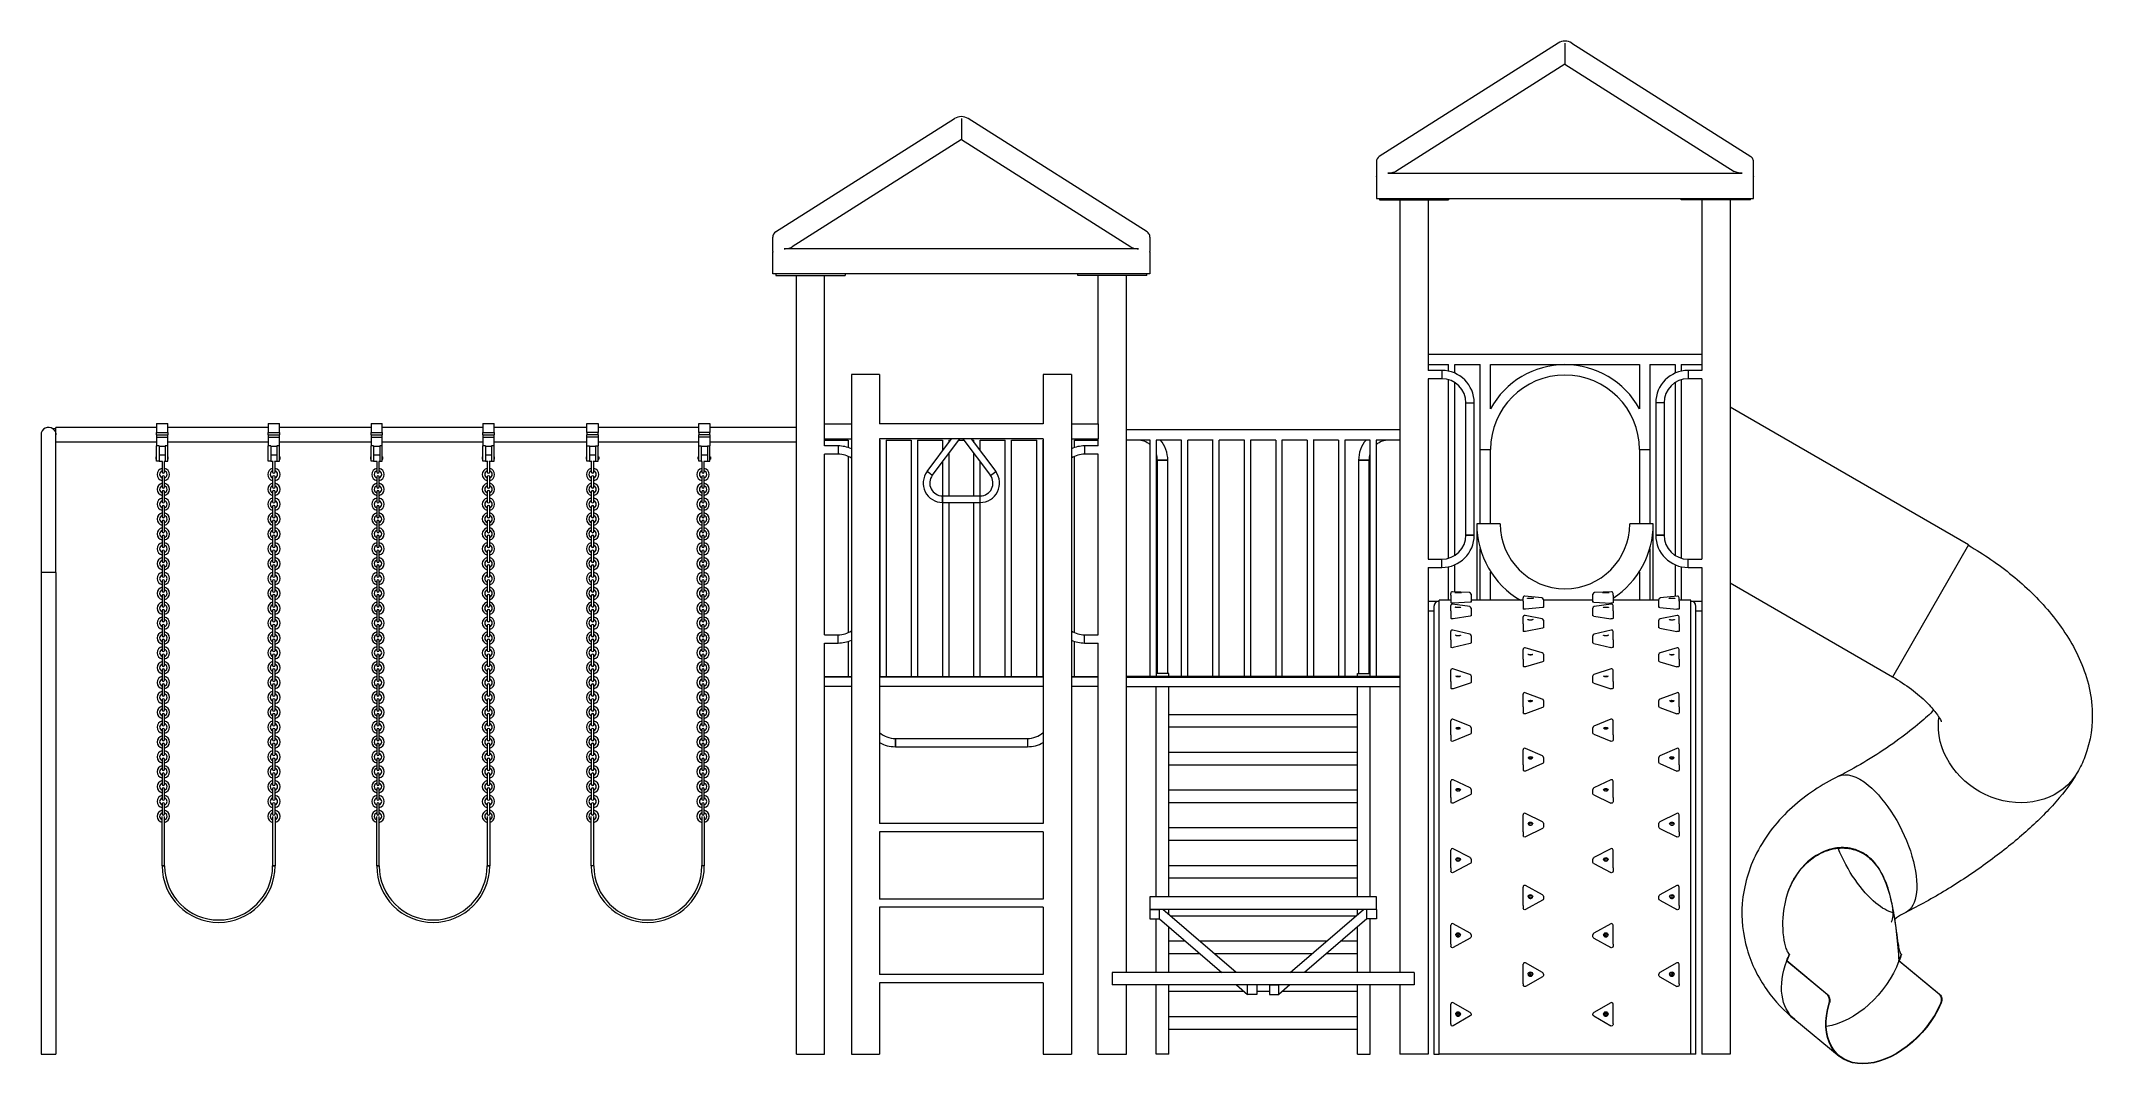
# Model space of a CAD drawing. Header units: metres. Extents: x 0 to 8289, y -39 to 4089.
import ezdxf

# ---------------------------------------------------------------- set-up
doc = ezdxf.new("R2010")
doc.units = ezdxf.units.M
doc.layers.add('ceco.net 250', color=7, linetype='Continuous', lineweight=9)

msp = doc.modelspace()

# ---------------------------------------------------------------- linework, layer by layer
at = {"layer": 'ceco.net 250', "extrusion": (0, 1, 1e-16)}
for p, q in [((6129.1, 4081.5), (5406.1, 3623.6)), ((6156.3, 4081.5), (6156.3, 3996.5)), ((6183.5, 4081.5), (6906.5, 3623.6)), ((6156.3, 3996.5), (5472.4, 3563.3)), ((6156.3, 3996.5), (6840.3, 3563.3)), ((2967.7, 3318.8), (3690.7, 3776.7)), ((3717.9, 3776.7), (3717.9, 3691.7)), ((4468.1, 3318.8), (3745.1, 3776.7)), ((3717.9, 3691.7), (3034, 3258.5)), ((3717.9, 3691.7), (4401.9, 3258.5)), ((5394.3, 3602.2), (5394.3, 3599.9)), ((5394.3, 3599.9), (5394.3, 3544.3)), ((6918.3, 3599.9), (6918.3, 3602.2)), ((6918.3, 3544.3), (6918.3, 3599.9)), ((5394.3, 3542), (5394.3, 3454.4)), ((5440.5, 3556), (6872.1, 3556)), ((6918.3, 3454.4), (6918.3, 3542)), ((5394.3, 3454.4), (5419.7, 3454.4)), ((5407, 3454.4), (5407, 3448)), ((5407, 3448), (5686.4, 3448)), ((5419.7, 3454.4), (6892.9, 3454.4)), ((5489.6, 3448), (5489.6, 330.2)), ((5603.9, 3448), (5603.9, 2759.9)), ((5686.4, 3454.4), (5686.4, 3448)), ((6626.2, 3448), (6626.2, 3454.4)), ((6905.6, 3448), (6626.2, 3448)), ((6708.8, 3448), (6708.8, 2759.9)), ((6823.1, 3448), (6823.1, 0)), ((6892.9, 3454.4), (6918.3, 3454.4)), ((6905.6, 3448), (6905.6, 3454.4)), ((2955.9, 3295.1), (2955.9, 3297.4)), ((2955.9, 3239.5), (2955.9, 3295.1)), ((2955.9, 3149.6), (2955.9, 3237.2)), ((4433.7, 3251.2), (3002.1, 3251.2)), ((4479.9, 3297.4), (4479.9, 3295.1)), ((4479.9, 3295.1), (4479.9, 3239.5)), ((4479.9, 3237.2), (4479.9, 3149.6)), ((2981.3, 3149.6), (2955.9, 3149.6)), ((2968.6, 3149.6), (2968.6, 3143.2)), ((2968.6, 3143.2), (3248, 3143.2)), ((4454.5, 3149.6), (2981.3, 3149.6)), ((3051.2, 0), (3051.2, 3143.2)), ((3165.5, 2544.8), (3165.5, 3143.2)), ((3248, 3149.6), (3248, 3143.2)), ((4187.8, 3143.2), (4187.8, 3149.6)), ((4467.2, 3143.2), (4187.8, 3143.2)), ((4270.4, 2544.8), (4270.4, 3143.2)), ((4384.7, 330.2), (4384.7, 3143.2)), ((4479.9, 3149.6), (4454.5, 3149.6)), ((4467.2, 3143.2), (4467.2, 3149.6)), ((5603.9, 2825.5), (6708.8, 2825.5)), ((3387.7, 2743.2), (3273.4, 2743.2)), ((3273.4, 2743.2), (3273.4, 0)), ((3387.7, 2743.2), (3387.7, 2544.8)), ((4162.4, 2743.2), (4048.1, 2743.2)), ((4048.1, 2743.2), (4048.1, 2544.8)), ((4162.4, 2743.2), (4162.4, 0)), ((5603.9, 2783.3), (5686.4, 2783.3)), ((5658.7, 2759.9), (5603.9, 2759.9)), ((5658.7, 2759.9), (5658.7, 2726.5)), ((5658.7, 2759.9), (5658.7, 2726.5)), ((5686.4, 2756.9), (5686.4, 2783.3)), ((5711.8, 2748.6), (5711.8, 2783.3)), ((5711.8, 2783.3), (5813.4, 2783.3)), ((5813.4, 2140.2), (5813.4, 2783.3)), ((5855.6, 2783.3), (6457.1, 2783.3)), ((5855.6, 2605.2), (5855.6, 2783.3)), ((6457.1, 2783.3), (6457.1, 2605.2)), ((6499.2, 2783.3), (6600.8, 2783.3)), ((6499.2, 2783.3), (6499.2, 2140.2)), ((6600.8, 2783.3), (6600.8, 2748.6)), ((6626.2, 2783.3), (6708.8, 2783.3)), ((6626.2, 2783.3), (6626.2, 2756.9)), ((6654, 2759.9), (6654, 2726.5)), ((6654, 2759.9), (6654, 2726.5)), ((6708.8, 2759.9), (6654, 2759.9)), ((5658.7, 2726.5), (5603.9, 2726.5)), ((5603.9, 2726.5), (5603.9, 1997.9)), ((5686.4, 2001.9), (5686.4, 2722.5)), ((5711.8, 2013.6), (5711.8, 2710.8)), ((6600.8, 2710.8), (6600.8, 2013.6)), ((6626.2, 2722.5), (6626.2, 2001.9)), ((6708.8, 2726.5), (6654, 2726.5)), ((6708.8, 2726.5), (6708.8, 1997.9)), ((5756.3, 2628.9), (5773, 2628.9)), ((5756.3, 2628.9), (5789.7, 2628.9)), ((5756.3, 2095.5), (5756.3, 2628.9)), ((5773, 2628.9), (5789.7, 2628.9)), ((5789.7, 2095.5), (5789.7, 2628.9)), ((6556.4, 2628.9), (6523, 2628.9)), ((6539.7, 2628.9), (6523, 2628.9)), ((6523, 2628.9), (6523, 2095.5)), ((6556.4, 2628.9), (6539.7, 2628.9)), ((6556.4, 2628.9), (6556.4, 2095.5)), ((7786.9, 2055.5), (6823.1, 2612)), ((0, 2500), (0, 1944.8)), ((60.3, 2524.1), (48.3, 2524.1)), ((60.3, 2499.2), (60.3, 2530.2)), ((466.7, 2530.2), (60.3, 2530.2)), ((60.3, 1944.8), (60.3, 2499.2)), ((466.7, 2546), (466.7, 2510)), ((466.7, 2546), (511.7, 2546)), ((466.7, 2500), (466.7, 2510)), ((466.7, 2510), (511.7, 2510)), ((466.7, 2500), (511.7, 2500)), ((466.7, 2500), (511.7, 2500)), ((466.7, 2500), (466.7, 2490)), ((466.7, 2490), (466.7, 2455.8)), ((466.7, 2490), (511.7, 2490)), ((511.7, 2510), (511.7, 2546)), ((918.1, 2530.2), (511.7, 2530.2)), ((511.7, 2510), (511.7, 2500)), ((511.7, 2490), (511.7, 2500)), ((511.7, 2455.8), (511.7, 2490)), ((918.1, 2546), (918.1, 2510)), ((918.1, 2546), (963.1, 2546)), ((918.1, 2500), (918.1, 2510)), ((918.1, 2510), (963.1, 2510)), ((918.1, 2500), (963.1, 2500)), ((918.1, 2500), (963.1, 2500)), ((918.1, 2500), (918.1, 2490)), ((918.1, 2490), (918.1, 2455.8)), ((918.1, 2490), (963.1, 2490)), ((963.1, 2510), (963.1, 2546)), ((1333.6, 2530.2), (963.1, 2530.2)), ((963.1, 2510), (963.1, 2500)), ((963.1, 2490), (963.1, 2500)), ((963.1, 2455.8), (963.1, 2490)), ((1333.6, 2546), (1333.6, 2510)), ((1333.6, 2546), (1378.6, 2546)), ((1333.6, 2500), (1333.6, 2510)), ((1333.6, 2510), (1378.6, 2510)), ((1333.6, 2500), (1378.6, 2500)), ((1333.6, 2500), (1378.6, 2500)), ((1333.6, 2500), (1333.6, 2490)), ((1333.6, 2490), (1333.6, 2455.8)), ((1333.6, 2490), (1378.6, 2490)), ((1378.6, 2510), (1378.6, 2546)), ((1785, 2530.2), (1378.6, 2530.2)), ((1378.6, 2510), (1378.6, 2500)), ((1378.6, 2490), (1378.6, 2500)), ((1378.6, 2455.8), (1378.6, 2490)), ((1785, 2546), (1785, 2510)), ((1785, 2546), (1830, 2546)), ((1785, 2500), (1785, 2510)), ((1785, 2510), (1830, 2510)), ((1785, 2500), (1830, 2500)), ((1785, 2500), (1830, 2500)), ((1785, 2500), (1785, 2490)), ((1785, 2490), (1785, 2455.8)), ((1785, 2490), (1830, 2490)), ((1830, 2510), (1830, 2546)), ((2205.5, 2530.2), (1830, 2530.2)), ((1830, 2510), (1830, 2500)), ((1830, 2490), (1830, 2500)), ((1830, 2455.8), (1830, 2490)), ((2205.5, 2510), (2205.5, 2546)), ((2205.5, 2546), (2250.5, 2546)), ((2205.5, 2510), (2205.5, 2500)), ((2250.5, 2510), (2205.5, 2510)), ((2250.5, 2500), (2205.5, 2500)), ((2250.5, 2500), (2205.5, 2500)), ((2205.5, 2490), (2205.5, 2500)), ((2205.5, 2455.8), (2205.5, 2490)), ((2250.5, 2490), (2205.5, 2490)), ((2250.5, 2546), (2250.5, 2510)), ((2656.9, 2530.2), (2250.5, 2530.2)), ((2250.5, 2500), (2250.5, 2510)), ((2250.5, 2500), (2250.5, 2490)), ((2250.5, 2490), (2250.5, 2455.8)), ((2656.9, 2510), (2656.9, 2546)), ((2656.9, 2546), (2701.9, 2546)), ((2656.9, 2510), (2656.9, 2500)), ((2701.9, 2510), (2656.9, 2510)), ((2701.9, 2500), (2656.9, 2500)), ((2701.9, 2500), (2656.9, 2500)), ((2656.9, 2490), (2656.9, 2500)), ((2656.9, 2455.8), (2656.9, 2490)), ((2701.9, 2490), (2656.9, 2490)), ((2701.9, 2546), (2701.9, 2510)), ((3051.2, 2530.2), (2701.9, 2530.2)), ((2701.9, 2500), (2701.9, 2510)), ((2701.9, 2500), (2701.9, 2490)), ((2701.9, 2490), (2701.9, 2455.8)), ((3165.5, 2514.6), (3165.5, 2544.8)), ((3165.5, 2544.8), (3273.4, 2544.8)), ((3165.5, 2484.4), (3165.5, 2514.6)), ((4048.1, 2544.8), (3387.7, 2544.8)), ((4162.4, 2544.8), (4270.4, 2544.8)), ((4270.4, 2544.8), (4270.4, 2514.6)), ((4270.4, 2514.6), (4270.4, 2484.4)), ((5489.6, 2520.7), (4384.7, 2520.7)), ((466.7, 2469.8), (60.3, 2469.8)), ((464.2, 2411.5), (464.2, 2406.5)), ((464.2, 2411.5), (466.7, 2411.5)), ((464.2, 2406.5), (464.2, 2401.5)), ((466.7, 2394), (466.7, 2455.8)), ((476.7, 2455.8), (466.7, 2455.8)), ((476.7, 2455.8), (476.7, 2394)), ((476.7, 2454), (501.7, 2454)), ((476.7, 2419), (501.7, 2419)), ((501.7, 2455.8), (501.7, 2394)), ((511.7, 2455.8), (501.7, 2455.8)), ((918.1, 2469.8), (511.7, 2469.8)), ((511.7, 2394), (511.7, 2455.8)), ((511.7, 2411.5), (514.2, 2411.5)), ((514.2, 2406.5), (514.2, 2411.5)), ((514.2, 2401.5), (514.2, 2406.5)), ((915.6, 2411.5), (915.6, 2406.5)), ((915.6, 2411.5), (918.1, 2411.5)), ((915.6, 2406.5), (915.6, 2401.5)), ((918.1, 2394), (918.1, 2455.8)), ((928.1, 2455.8), (918.1, 2455.8)), ((928.1, 2455.8), (928.1, 2394)), ((928.1, 2454), (953.1, 2454)), ((928.1, 2419), (953.1, 2419)), ((953.1, 2455.8), (953.1, 2394)), ((963.1, 2455.8), (953.1, 2455.8)), ((1333.6, 2469.8), (963.1, 2469.8)), ((963.1, 2394), (963.1, 2455.8)), ((963.1, 2411.5), (965.6, 2411.5)), ((965.6, 2406.5), (965.6, 2411.5)), ((965.6, 2401.5), (965.6, 2406.5)), ((1331.1, 2411.5), (1331.1, 2406.5)), ((1331.1, 2411.5), (1333.6, 2411.5)), ((1331.1, 2406.5), (1331.1, 2401.5)), ((1333.6, 2394), (1333.6, 2455.8)), ((1343.6, 2455.8), (1333.6, 2455.8)), ((1343.6, 2455.8), (1343.6, 2394)), ((1343.6, 2454), (1368.6, 2454)), ((1343.6, 2419), (1368.6, 2419)), ((1368.6, 2455.8), (1368.6, 2394)), ((1378.6, 2455.8), (1368.6, 2455.8)), ((1785, 2469.8), (1378.6, 2469.8)), ((1378.6, 2394), (1378.6, 2455.8)), ((1378.6, 2411.5), (1381.1, 2411.5)), ((1381.1, 2406.5), (1381.1, 2411.5)), ((1381.1, 2401.5), (1381.1, 2406.5)), ((1782.5, 2411.5), (1782.5, 2406.5)), ((1782.5, 2411.5), (1785, 2411.5)), ((1782.5, 2406.5), (1782.5, 2401.5)), ((1785, 2394), (1785, 2455.8)), ((1795, 2455.8), (1785, 2455.8)), ((1795, 2455.8), (1795, 2394)), ((1795, 2454), (1820, 2454)), ((1795, 2419), (1820, 2419)), ((1820, 2455.8), (1820, 2394)), ((1830, 2455.8), (1820, 2455.8)), ((2205.5, 2469.8), (1830, 2469.8)), ((1830, 2394), (1830, 2455.8)), ((1830, 2411.5), (1832.5, 2411.5)), ((1832.5, 2406.5), (1832.5, 2411.5)), ((1832.5, 2401.5), (1832.5, 2406.5)), ((2203, 2406.5), (2203, 2411.5)), ((2203, 2411.5), (2205.5, 2411.5)), ((2203, 2401.5), (2203, 2406.5)), ((2205.5, 2394), (2205.5, 2455.8)), ((2205.5, 2455.8), (2215.5, 2455.8)), ((2215.5, 2455.8), (2215.5, 2394)), ((2215.5, 2454), (2240.5, 2454)), ((2215.5, 2419), (2240.5, 2419)), ((2240.5, 2455.8), (2240.5, 2394)), ((2240.5, 2455.8), (2250.5, 2455.8)), ((2656.9, 2469.8), (2250.5, 2469.8)), ((2250.5, 2394), (2250.5, 2455.8)), ((2250.5, 2411.5), (2253, 2411.5)), ((2253, 2411.5), (2253, 2406.5)), ((2253, 2406.5), (2253, 2401.5)), ((2654.4, 2406.5), (2654.4, 2411.5)), ((2654.4, 2411.5), (2656.9, 2411.5)), ((2654.4, 2401.5), (2654.4, 2406.5)), ((2656.9, 2394), (2656.9, 2455.8)), ((2656.9, 2455.8), (2666.9, 2455.8)), ((2666.9, 2455.8), (2666.9, 2394)), ((2666.9, 2454), (2691.9, 2454)), ((2666.9, 2419), (2691.9, 2419)), ((2691.9, 2455.8), (2691.9, 2394)), ((2691.9, 2455.8), (2701.9, 2455.8)), ((3051.2, 2469.8), (2701.9, 2469.8)), ((2701.9, 2394), (2701.9, 2455.8)), ((2701.9, 2411.5), (2704.4, 2411.5)), ((2704.4, 2411.5), (2704.4, 2406.5)), ((2704.4, 2406.5), (2704.4, 2401.5)), ((3165.5, 2455.1), (3165.5, 2484.4)), ((3165.5, 2484.4), (3273.4, 2484.4)), ((3165.5, 2478.5), (3261.1, 2478.5)), ((3220.3, 2455.1), (3165.5, 2455.1)), ((3165.5, 1693.1), (3165.5, 2421.7)), ((3220.3, 2421.7), (3165.5, 2421.7)), ((3220.3, 2455.1), (3220.3, 2421.7)), ((3220.3, 2455.1), (3220.3, 2421.7)), ((3261.1, 2478.8), (3261.1, 2448.6)), ((3261.1, 2412.8), (3261.1, 1702)), ((4048.1, 2484.4), (3387.7, 2484.4)), ((3387.7, 2484.4), (3387.7, 931.1)), ((3387.7, 2478.5), (3388.1, 2478.5)), ((3388.1, 2478.8), (3388.1, 1524)), ((3413.5, 2478.8), (3413.5, 1524)), ((3413.5, 2478.5), (3515.1, 2478.5)), ((3515.1, 2478.8), (3515.1, 1524)), ((3540.5, 2478.8), (3540.5, 1524)), ((3540.5, 2478.5), (3642.1, 2478.5)), ((3579.2, 2351.9), (3678.6, 2484.4)), ((3600.6, 2335.9), (3712, 2484.4)), ((3642.1, 2478.8), (3642.1, 2435.7)), ((3667.5, 2478.8), (3667.5, 2469.6)), ((3667.5, 2478.5), (3674.2, 2478.5)), ((3667.5, 2425.1), (3667.5, 2253.6)), ((3707.5, 2478.5), (3728.3, 2478.5)), ((3723.9, 2484.4), (3835.3, 2335.9)), ((3757.2, 2484.4), (3856.6, 2351.9)), ((3761.6, 2478.5), (3768.4, 2478.5)), ((3768.4, 2469.6), (3768.4, 2478.8)), ((3768.4, 2253.6), (3768.4, 2425.1)), ((3793.8, 2435.7), (3793.8, 2478.8)), ((3793.8, 2478.5), (3895.4, 2478.5)), ((3895.4, 1524), (3895.4, 2478.8)), ((3920.8, 1524), (3920.8, 2478.8)), ((3920.8, 2478.5), (4022.4, 2478.5)), ((4022.4, 1524), (4022.4, 2478.8)), ((4047.8, 1524), (4047.8, 2478.8)), ((4047.8, 2478.5), (4048.1, 2478.5)), ((4048.1, 2484.4), (4048.1, 931.1)), ((4162.4, 2484.4), (4270.4, 2484.4)), ((4174.8, 2448.6), (4174.8, 2478.8)), ((4174.8, 2478.5), (4270.4, 2478.5)), ((4174.8, 1702), (4174.8, 2412.8)), ((4215.6, 2455.1), (4215.6, 2421.7)), ((4215.6, 2455.1), (4215.6, 2421.7)), ((4270.4, 2455.1), (4215.6, 2455.1)), ((4270.4, 2421.7), (4215.6, 2421.7)), ((4270.4, 2455.1), (4270.4, 2484.4)), ((4270.4, 1693.1), (4270.4, 2421.7)), ((4480.6, 2478.5), (4384.7, 2478.5)), ((4480.3, 1524), (4480.3, 2478.5)), ((4607.6, 2478.5), (4505.3, 2478.5)), ((4505.7, 1524), (4505.7, 2478.5)), ((4607.3, 1524), (4607.3, 2478.5)), ((4734.6, 2478.5), (4632.3, 2478.5)), ((4632.7, 1524), (4632.7, 2478.5)), ((4734.3, 1524), (4734.3, 2478.5)), ((4861.6, 2478.5), (4759.3, 2478.5)), ((4759.7, 1524), (4759.7, 2478.5)), ((4861.3, 1524), (4861.3, 2478.5)), ((4987.9, 2478.5), (4886.3, 2478.5)), ((4886.7, 1524), (4886.7, 2478.5)), ((4987.6, 2478.5), (4987.6, 1524)), ((5114.9, 2478.5), (5012.6, 2478.5)), ((5013, 2478.5), (5013, 1524)), ((5114.6, 2478.5), (5114.6, 1524)), ((5241.9, 2478.5), (5139.6, 2478.5)), ((5140, 2478.5), (5140, 1524)), ((5241.6, 2478.5), (5241.6, 1524)), ((5368.9, 2478.5), (5266.6, 2478.5)), ((5267, 2478.5), (5267, 1524)), ((5368.6, 2478.5), (5368.6, 1524)), ((5489.6, 2478.5), (5393.6, 2478.5)), ((5394, 2478.5), (5394, 1524)), ((5813.4, 2440.4), (5834.5, 2440.4)), ((5834.5, 2440.4), (5855.6, 2440.4)), ((5855.6, 2140.2), (5855.6, 2440.4)), ((6457.1, 2440.4), (6478.1, 2440.4)), ((6457.1, 2440.4), (6457.1, 2140.2)), ((6478.1, 2440.4), (6499.2, 2440.4)), ((464.2, 2401.5), (466.7, 2401.5)), ((476.7, 2394), (466.7, 2394)), ((476.7, 2394), (491.2, 2394)), ((489.2, 2390), (489.2, 2350)), ((489.2, 2330), (489.2, 2290)), ((497.2, 2394), (501.7, 2394)), ((499.2, 2350), (499.2, 2390)), ((499.2, 2290), (499.2, 2330)), ((501.7, 2394), (511.7, 2394)), ((511.7, 2401.5), (514.2, 2401.5)), ((915.6, 2401.5), (918.1, 2401.5)), ((928.1, 2394), (918.1, 2394)), ((928.1, 2394), (937.6, 2394)), ((935.6, 2390), (935.6, 2350)), ((935.6, 2330), (935.6, 2290)), ((943.6, 2394), (953.1, 2394)), ((945.6, 2350), (945.6, 2390)), ((945.6, 2290), (945.6, 2330)), ((953.1, 2394), (963.1, 2394)), ((963.1, 2401.5), (965.6, 2401.5)), ((1331.1, 2401.5), (1333.6, 2401.5)), ((1343.6, 2394), (1333.6, 2394)), ((1343.6, 2394), (1358.1, 2394)), ((1356.1, 2390), (1356.1, 2350)), ((1356.1, 2330), (1356.1, 2290)), ((1364.1, 2394), (1368.6, 2394)), ((1366.1, 2350), (1366.1, 2390)), ((1366.1, 2290), (1366.1, 2330)), ((1368.6, 2394), (1378.6, 2394)), ((1378.6, 2401.5), (1381.1, 2401.5)), ((1782.5, 2401.5), (1785, 2401.5)), ((1795, 2394), (1785, 2394)), ((1795, 2394), (1804.5, 2394)), ((1802.5, 2390), (1802.5, 2350)), ((1802.5, 2330), (1802.5, 2290)), ((1810.5, 2394), (1820, 2394)), ((1812.5, 2350), (1812.5, 2390)), ((1812.5, 2290), (1812.5, 2330)), ((1820, 2394), (1830, 2394)), ((1830, 2401.5), (1832.5, 2401.5)), ((2203, 2401.5), (2205.5, 2401.5)), ((2215.5, 2394), (2205.5, 2394)), ((2215.5, 2394), (2225, 2394)), ((2223, 2390), (2223, 2350)), ((2223, 2330), (2223, 2290)), ((2231, 2394), (2240.5, 2394)), ((2233, 2350), (2233, 2390)), ((2233, 2290), (2233, 2330)), ((2240.5, 2394), (2250.5, 2394)), ((2250.5, 2401.5), (2253, 2401.5)), ((2654.4, 2401.5), (2656.9, 2401.5)), ((2666.9, 2394), (2656.9, 2394)), ((2666.9, 2394), (2671.4, 2394)), ((2669.4, 2390), (2669.4, 2350)), ((2669.4, 2330), (2669.4, 2290)), ((2677.4, 2394), (2691.9, 2394)), ((2679.4, 2350), (2679.4, 2390)), ((2679.4, 2290), (2679.4, 2330)), ((2691.9, 2394), (2701.9, 2394)), ((2701.9, 2401.5), (2704.4, 2401.5)), ((3589.9, 2343.9), (3579.2, 2351.9)), ((3589.9, 2343.9), (3579.2, 2351.9)), ((3600.6, 2335.9), (3589.9, 2343.9)), ((3600.6, 2335.9), (3589.9, 2343.9)), ((3642.1, 2391.2), (3642.1, 2253.6)), ((3793.8, 2253.6), (3793.8, 2391.2)), ((3835.3, 2335.9), (3845.9, 2343.9)), ((3835.3, 2335.9), (3845.9, 2343.9)), ((3845.9, 2343.9), (3856.6, 2351.9)), ((3845.9, 2343.9), (3856.6, 2351.9)), ((4551.8, 2398), (4509.6, 2398)), ((4509.6, 2398), (4530.7, 2398)), ((4509.6, 1536.3), (4509.6, 2398)), ((4530.7, 2398), (4551.8, 2398)), ((4551.8, 1536.3), (4551.8, 2398)), ((5322.4, 2398), (5364.6, 2398)), ((5343.5, 2398), (5322.4, 2398)), ((5322.4, 2398), (5322.4, 1536.3)), ((5364.6, 2398), (5343.5, 2398)), ((5364.6, 2398), (5364.6, 1536.3)), ((489.2, 2270), (489.2, 2230)), ((499.2, 2230), (499.2, 2270)), ((935.6, 2270), (935.6, 2230)), ((945.6, 2230), (945.6, 2270)), ((1356.1, 2270), (1356.1, 2230)), ((1366.1, 2230), (1366.1, 2270)), ((1802.5, 2270), (1802.5, 2230)), ((1812.5, 2230), (1812.5, 2270)), ((2223, 2270), (2223, 2230)), ((2233, 2230), (2233, 2270)), ((2669.4, 2270), (2669.4, 2230)), ((2679.4, 2230), (2679.4, 2270)), ((3641.7, 2240.3), (3641.7, 2253.6)), ((3641.7, 2253.6), (3641.7, 2240.3)), ((3641.7, 2253.6), (3794.1, 2253.6)), ((3641.7, 2226.9), (3641.7, 2240.3)), ((3641.7, 2240.3), (3641.7, 2226.9)), ((3794.1, 2240.3), (3794.1, 2253.6)), ((3794.1, 2240.3), (3794.1, 2253.6)), ((3794.1, 2226.9), (3794.1, 2240.3)), ((3794.1, 2226.9), (3794.1, 2240.3)), ((489.2, 2210), (489.2, 2170)), ((499.2, 2170), (499.2, 2210)), ((935.6, 2210), (935.6, 2170)), ((945.6, 2170), (945.6, 2210)), ((1356.1, 2210), (1356.1, 2170)), ((1366.1, 2170), (1366.1, 2210)), ((1802.5, 2210), (1802.5, 2170)), ((1812.5, 2170), (1812.5, 2210)), ((2223, 2210), (2223, 2170)), ((2233, 2170), (2233, 2210)), ((2669.4, 2210), (2669.4, 2170)), ((2679.4, 2170), (2679.4, 2210)), ((3641.7, 2226.9), (3794.1, 2226.9)), ((3642.1, 2226.9), (3642.1, 1524)), ((3667.5, 2226.9), (3667.5, 1524)), ((3768.4, 1524), (3768.4, 2226.9)), ((3793.8, 1524), (3793.8, 2226.9)), ((489.2, 2150), (489.2, 2110)), ((489.2, 2090), (489.2, 2050)), ((499.2, 2110), (499.2, 2150)), ((499.2, 2050), (499.2, 2090)), ((935.6, 2150), (935.6, 2110)), ((935.6, 2090), (935.6, 2050)), ((945.6, 2110), (945.6, 2150)), ((945.6, 2050), (945.6, 2090)), ((1356.1, 2150), (1356.1, 2110)), ((1356.1, 2090), (1356.1, 2050)), ((1366.1, 2110), (1366.1, 2150)), ((1366.1, 2050), (1366.1, 2090)), ((1802.5, 2150), (1802.5, 2110)), ((1802.5, 2090), (1802.5, 2050)), ((1812.5, 2110), (1812.5, 2150)), ((1812.5, 2050), (1812.5, 2090)), ((2223, 2150), (2223, 2110)), ((2223, 2090), (2223, 2050)), ((2233, 2110), (2233, 2150)), ((2233, 2050), (2233, 2090)), ((2669.4, 2150), (2669.4, 2110)), ((2669.4, 2090), (2669.4, 2050)), ((2679.4, 2110), (2679.4, 2150)), ((2679.4, 2050), (2679.4, 2090)), ((5773, 2095.5), (5756.3, 2095.5)), ((5756.3, 2095.5), (5789.7, 2095.5)), ((5789.7, 2095.5), (5773, 2095.5)), ((5894.7, 2140.2), (5799.6, 2140.2)), ((5799.6, 2140.2), (5799.6, 1832)), ((6513, 2140.2), (6417.9, 2140.2)), ((6513, 1832), (6513, 2140.2)), ((6556.4, 2095.5), (6523, 2095.5)), ((6523, 2095.5), (6539.7, 2095.5)), ((6539.7, 2095.5), (6556.4, 2095.5)), ((489.2, 2030), (489.2, 1990)), ((499.2, 1990), (499.2, 2030)), ((935.6, 2030), (935.6, 1990)), ((945.6, 1990), (945.6, 2030)), ((1356.1, 2030), (1356.1, 1990)), ((1366.1, 1990), (1366.1, 2030)), ((1802.5, 2030), (1802.5, 1990)), ((1812.5, 1990), (1812.5, 2030)), ((2223, 2030), (2223, 1990)), ((2233, 1990), (2233, 2030)), ((2669.4, 2030), (2669.4, 1990)), ((2679.4, 1990), (2679.4, 2030)), ((5603.9, 1997.9), (5658.7, 1997.9)), ((5658.7, 1964.5), (5658.7, 1997.9)), ((5658.7, 1964.5), (5658.7, 1997.9)), ((5813.4, 1832), (5813.4, 2039.3)), ((6499.2, 2039.3), (6499.2, 1832)), ((6654, 1964.5), (6654, 1997.9)), ((6654, 1964.5), (6654, 1997.9)), ((6654, 1997.9), (6708.8, 1997.9)), ((7786.9, 2055.5), (7478.9, 1522.1)), ((7786.9, 2055.5), (7478.9, 1522.1)), ((60.3, 1944.8), (0, 1944.8)), ((60.3, 1944.8), (0, 1944.8)), ((0, 1944.8), (0, 0)), ((60.3, 1944.8), (60.3, 0)), ((489.2, 1970), (489.2, 1930)), ((489.2, 1910), (489.2, 1870)), ((499.2, 1930), (499.2, 1970)), ((499.2, 1870), (499.2, 1910)), ((935.6, 1970), (935.6, 1930)), ((935.6, 1910), (935.6, 1870)), ((945.6, 1930), (945.6, 1970)), ((945.6, 1870), (945.6, 1910)), ((1356.1, 1970), (1356.1, 1930)), ((1356.1, 1910), (1356.1, 1870)), ((1366.1, 1930), (1366.1, 1970)), ((1366.1, 1870), (1366.1, 1910)), ((1802.5, 1970), (1802.5, 1930)), ((1802.5, 1910), (1802.5, 1870)), ((1812.5, 1930), (1812.5, 1970)), ((1812.5, 1870), (1812.5, 1910)), ((2223, 1970), (2223, 1930)), ((2223, 1910), (2223, 1870)), ((2233, 1930), (2233, 1970)), ((2233, 1870), (2233, 1910)), ((2669.4, 1970), (2669.4, 1930)), ((2669.4, 1910), (2669.4, 1870)), ((2679.4, 1930), (2679.4, 1970)), ((2679.4, 1870), (2679.4, 1910)), ((5603.9, 1964.5), (5658.7, 1964.5)), ((5603.9, 1964.5), (5603.9, 0)), ((5686.4, 1832), (5686.4, 1967.5)), ((5711.8, 1865.9), (5711.8, 1975.8)), ((5855.6, 1832), (5855.6, 1945.6)), ((6457.1, 1945.6), (6457.1, 1832)), ((6600.8, 1975.8), (6600.8, 1847.7)), ((6626.2, 1967.5), (6626.2, 1832)), ((6654, 1964.5), (6708.8, 1964.5)), ((6708.8, 1964.5), (6708.8, 0)), ((489.2, 1850), (489.2, 1810)), ((499.2, 1810), (499.2, 1850)), ((935.6, 1850), (935.6, 1810)), ((945.6, 1810), (945.6, 1850)), ((1356.1, 1850), (1356.1, 1810)), ((1366.1, 1810), (1366.1, 1850)), ((1802.5, 1850), (1802.5, 1810)), ((1812.5, 1810), (1812.5, 1850)), ((2223, 1850), (2223, 1810)), ((2233, 1810), (2233, 1850)), ((2669.4, 1850), (2669.4, 1810)), ((2679.4, 1810), (2679.4, 1850)), ((5603.9, 1828.8), (5648.3, 1828.8)), ((5639.6, 1826.9), (5603.9, 1826.9)), ((5639.6, 1826.9), (5603.9, 1826.9)), ((5695.2, 1832), (5648.3, 1832)), ((5648.3, 0), (5648.3, 1832)), ((5695.2, 1853.2), (5695.2, 1860.1)), ((5695.2, 1853.2), (5695.2, 1821.5)), ((5770.8, 1863), (5701.9, 1866.4)), ((5773.7, 1824.5), (5704.7, 1821.1)), ((5776.8, 1856.6), (5776.8, 1825)), ((5987.3, 1832), (5776.8, 1832)), ((5987.3, 1828.5), (5987.3, 1842.3)), ((5987.3, 1828.5), (5987.3, 1797.2)), ((6063.2, 1841.7), (5994.3, 1848.6)), ((6068.9, 1835.4), (6068.9, 1804.1)), ((6269.1, 1832), (6068.9, 1832)), ((6269.1, 1825), (6269.1, 1856.6)), ((6272.3, 1824.5), (6341.2, 1821.1)), ((6344.1, 1866.4), (6275.1, 1863)), ((6350.8, 1853.2), (6350.8, 1860.1)), ((6350.8, 1853.2), (6350.8, 1821.5)), ((6535.8, 1832), (6350.8, 1832)), ((6535.8, 1804.1), (6535.8, 1835.4)), ((6610.5, 1848.6), (6541.5, 1841.7)), ((6617.5, 1828.5), (6617.5, 1842.3)), ((6664.3, 1832), (6617.5, 1832)), ((6617.5, 1828.5), (6617.5, 1797.2)), ((6664.3, 0), (6664.3, 1832)), ((6664.3, 1828.8), (6708.8, 1828.8)), ((6708.8, 1826.9), (6673.1, 1826.9)), ((6708.8, 1826.9), (6673.1, 1826.9)), ((7478.9, 1522.1), (6823.1, 1900.7)), ((489.2, 1790), (489.2, 1750)), ((499.2, 1750), (499.2, 1790)), ((935.6, 1790), (935.6, 1750)), ((945.6, 1750), (945.6, 1790)), ((1356.1, 1790), (1356.1, 1750)), ((1366.1, 1750), (1366.1, 1790)), ((1802.5, 1790), (1802.5, 1750)), ((1812.5, 1750), (1812.5, 1790)), ((2223, 1790), (2223, 1750)), ((2233, 1750), (2233, 1790)), ((2669.4, 1790), (2669.4, 1750)), ((2679.4, 1750), (2679.4, 1790)), ((5627.2, 1788.8), (5603.9, 1788.8)), ((5627.2, 1807.7), (5627.2, 0)), ((5695.2, 1789.9), (5695.2, 1810.5)), ((5695.2, 1789.9), (5695.2, 1759.3)), ((5771.4, 1806.5), (5702.5, 1816.8)), ((5773.7, 1768.1), (5704.7, 1757.8)), ((5776.8, 1800.2), (5776.8, 1769.6)), ((5987.3, 1737.7), (5987.3, 1764.9)), ((6063.8, 1757.6), (5994.9, 1771.2)), ((6065.8, 1803.2), (5996.8, 1796.3)), ((6068.9, 1751.3), (6068.9, 1721.5)), ((6269.1, 1769.6), (6269.1, 1800.2)), ((6272.3, 1768.1), (6341.2, 1757.8)), ((6343.5, 1816.8), (6274.5, 1806.5)), ((6350.8, 1789.9), (6350.8, 1810.5)), ((6350.8, 1789.9), (6350.8, 1759.3)), ((6535.8, 1721.5), (6535.8, 1751.3)), ((6539, 1803.2), (6607.9, 1796.3)), ((6609.9, 1771.2), (6540.9, 1757.6)), ((6617.5, 1737.7), (6617.5, 1764.9)), ((6685.4, 0), (6685.4, 1807.7)), ((6708.8, 1788.8), (6685.4, 1788.8)), ((489.2, 1730), (489.2, 1690)), ((489.2, 1670), (489.2, 1630)), ((499.2, 1690), (499.2, 1730)), ((499.2, 1630), (499.2, 1670)), ((935.6, 1730), (935.6, 1690)), ((935.6, 1670), (935.6, 1630)), ((945.6, 1690), (945.6, 1730)), ((945.6, 1630), (945.6, 1670)), ((1356.1, 1730), (1356.1, 1690)), ((1356.1, 1670), (1356.1, 1630)), ((1366.1, 1690), (1366.1, 1730)), ((1366.1, 1630), (1366.1, 1670)), ((1802.5, 1730), (1802.5, 1690)), ((1802.5, 1670), (1802.5, 1630)), ((1812.5, 1690), (1812.5, 1730)), ((1812.5, 1630), (1812.5, 1670)), ((2223, 1730), (2223, 1690)), ((2223, 1670), (2223, 1630)), ((2233, 1690), (2233, 1730)), ((2233, 1630), (2233, 1670)), ((2669.4, 1730), (2669.4, 1690)), ((2669.4, 1670), (2669.4, 1630)), ((2679.4, 1690), (2679.4, 1730)), ((2679.4, 1630), (2679.4, 1670)), ((3165.5, 1693.1), (3220.3, 1693.1)), ((3165.5, 0), (3165.5, 1659.7)), ((3165.5, 1659.7), (3220.3, 1659.7)), ((3220.3, 1659.7), (3220.3, 1693.1)), ((3220.3, 1659.7), (3220.3, 1693.1)), ((3261.1, 1666.2), (3261.1, 1524)), ((4174.8, 1524), (4174.8, 1666.2)), ((4215.6, 1659.7), (4215.6, 1693.1)), ((4215.6, 1659.7), (4215.6, 1693.1)), ((4215.6, 1693.1), (4270.4, 1693.1)), ((4215.6, 1659.7), (4270.4, 1659.7)), ((4270.4, 0), (4270.4, 1659.7)), ((5695.2, 1672.3), (5695.2, 1705.9)), ((5695.2, 1672.3), (5695.2, 1643.5)), ((5772, 1695.3), (5703.1, 1712.1)), ((5773.7, 1658), (5704.7, 1641.2)), ((5776.8, 1689.1), (5776.8, 1660.3)), ((5987.3, 1737.7), (5987.3, 1707.9)), ((6065.8, 1719.6), (5996.8, 1706)), ((6269.1, 1660.3), (6269.1, 1689.1)), ((6272.3, 1658), (6341.2, 1641.2)), ((6342.9, 1712.1), (6274, 1695.3)), ((6350.8, 1672.3), (6350.8, 1705.9)), ((6350.8, 1672.3), (6350.8, 1643.5)), ((6539, 1719.6), (6607.9, 1706)), ((6617.5, 1737.7), (6617.5, 1707.9)), ((489.2, 1610), (489.2, 1570)), ((499.2, 1570), (499.2, 1610)), ((935.6, 1610), (935.6, 1570)), ((945.6, 1570), (945.6, 1610)), ((1356.1, 1610), (1356.1, 1570)), ((1366.1, 1570), (1366.1, 1610)), ((1802.5, 1610), (1802.5, 1570)), ((1812.5, 1570), (1812.5, 1610)), ((2223, 1610), (2223, 1570)), ((2233, 1570), (2233, 1610)), ((2669.4, 1610), (2669.4, 1570)), ((2679.4, 1570), (2679.4, 1610)), ((5987.3, 1594.1), (5987.3, 1633.9)), ((5987.3, 1594.1), (5987.3, 1566.6)), ((6064.3, 1620.1), (5995.4, 1640)), ((6065.8, 1583.8), (5996.8, 1563.9)), ((6068.9, 1614), (6068.9, 1586.5)), ((6535.8, 1586.5), (6535.8, 1614)), ((6539, 1583.8), (6607.9, 1563.9)), ((6609.3, 1640), (6540.4, 1620.1)), ((6617.5, 1594.1), (6617.5, 1633.9)), ((6617.5, 1594.1), (6617.5, 1566.6)), ((489.2, 1550), (489.2, 1510)), ((499.2, 1510), (499.2, 1550)), ((935.6, 1550), (935.6, 1510)), ((945.6, 1510), (945.6, 1550)), ((1356.1, 1550), (1356.1, 1510)), ((1366.1, 1510), (1366.1, 1550)), ((1802.5, 1550), (1802.5, 1510)), ((1812.5, 1510), (1812.5, 1550)), ((2223, 1550), (2223, 1510)), ((2233, 1510), (2233, 1550)), ((2669.4, 1550), (2669.4, 1510)), ((2679.4, 1510), (2679.4, 1550)), ((3165.5, 1524), (3273.4, 1524)), ((3273.4, 1522.1), (3165.5, 1522.1)), ((3273.4, 1522.1), (3165.5, 1522.1)), ((3387.7, 1524), (4048.1, 1524)), ((4048.1, 1522.1), (3387.7, 1522.1)), ((4048.1, 1522.1), (3387.7, 1522.1)), ((4162.4, 1524), (4270.4, 1524)), ((4270.4, 1522.1), (4162.4, 1522.1)), ((4270.4, 1522.1), (4162.4, 1522.1)), ((5489.6, 1524), (4384.7, 1524)), ((4384.7, 1522.1), (5489.6, 1522.1)), ((4384.7, 1522.1), (5489.6, 1522.1)), ((4509.6, 1536.3), (4505.7, 1536.3)), ((4551.8, 1536.3), (4509.6, 1536.3)), ((4556.1, 1536.3), (4551.8, 1536.3)), ((4556.1, 1524), (4556.1, 1536.3)), ((5318.1, 1536.3), (5322.4, 1536.3)), ((5318.1, 1524), (5318.1, 1536.3)), ((5322.4, 1536.3), (5364.6, 1536.3)), ((5364.6, 1536.3), (5368.6, 1536.3)), ((5695.2, 1503.8), (5695.2, 1549.5)), ((5695.2, 1503.8), (5695.2, 1477.8)), ((5772.5, 1532.7), (5703.5, 1555.5)), ((5773.7, 1497.5), (5704.7, 1474.7)), ((5776.8, 1526.7), (5776.8, 1500.7)), ((6269.1, 1500.7), (6269.1, 1526.7)), ((6272.3, 1497.5), (6341.2, 1474.7)), ((6342.4, 1555.5), (6273.5, 1532.7)), ((6350.8, 1503.8), (6350.8, 1549.5)), ((6350.8, 1503.8), (6350.8, 1477.8)), ((489.2, 1490), (489.2, 1450)), ((489.2, 1430), (489.2, 1390)), ((499.2, 1450), (499.2, 1490)), ((499.2, 1390), (499.2, 1430)), ((935.6, 1490), (935.6, 1450)), ((935.6, 1430), (935.6, 1390)), ((945.6, 1450), (945.6, 1490)), ((945.6, 1390), (945.6, 1430)), ((1356.1, 1490), (1356.1, 1450)), ((1356.1, 1430), (1356.1, 1390)), ((1366.1, 1450), (1366.1, 1490)), ((1366.1, 1390), (1366.1, 1430)), ((1802.5, 1490), (1802.5, 1450)), ((1802.5, 1430), (1802.5, 1390)), ((1812.5, 1450), (1812.5, 1490)), ((1812.5, 1390), (1812.5, 1430)), ((2223, 1490), (2223, 1450)), ((2223, 1430), (2223, 1390)), ((2233, 1450), (2233, 1490)), ((2233, 1390), (2233, 1430)), ((2669.4, 1490), (2669.4, 1450)), ((2669.4, 1430), (2669.4, 1390)), ((2679.4, 1450), (2679.4, 1490)), ((2679.4, 1390), (2679.4, 1430)), ((3273.4, 1484), (3165.5, 1484)), ((4048.1, 1484), (3387.7, 1484)), ((4270.4, 1484), (4162.4, 1484)), ((4384.7, 1484), (5489.6, 1484)), ((4505.3, 635), (4505.3, 1484)), ((4556.1, 635), (4556.1, 1484)), ((5318.1, 635), (5318.1, 1484)), ((5368.9, 635), (5368.9, 1484)), ((5987.3, 1402.1), (5987.3, 1453.3)), ((6064.8, 1433.6), (5995.9, 1459.2)), ((6068.9, 1427.7), (6068.9, 1403.4)), ((6535.8, 1403.4), (6535.8, 1427.7)), ((6608.9, 1459.2), (6540, 1433.6)), ((6617.5, 1402.1), (6617.5, 1453.3)), ((489.2, 1370), (489.2, 1330)), ((499.2, 1330), (499.2, 1370)), ((935.6, 1370), (935.6, 1330)), ((945.6, 1330), (945.6, 1370)), ((1356.1, 1370), (1356.1, 1330)), ((1366.1, 1330), (1366.1, 1370)), ((1802.5, 1370), (1802.5, 1330)), ((1812.5, 1330), (1812.5, 1370)), ((2223, 1370), (2223, 1330)), ((2233, 1330), (2233, 1370)), ((2669.4, 1370), (2669.4, 1330)), ((2679.4, 1330), (2679.4, 1370)), ((4556.1, 1371.6), (5318.1, 1371.6)), ((5695.2, 1289.7), (5695.2, 1346)), ((5772.9, 1323.7), (5703.9, 1351.9)), ((5987.3, 1402.1), (5987.3, 1377.8)), ((6065.8, 1399.8), (5996.8, 1374.3)), ((6342, 1351.9), (6273.1, 1323.7)), ((6350.8, 1289.7), (6350.8, 1346)), ((6539, 1399.8), (6607.9, 1374.3)), ((6617.5, 1402.1), (6617.5, 1377.8)), ((489.2, 1310), (489.2, 1270)), ((489.2, 1250), (489.2, 1210)), ((499.2, 1270), (499.2, 1310)), ((499.2, 1210), (499.2, 1250)), ((935.6, 1310), (935.6, 1270)), ((935.6, 1250), (935.6, 1210)), ((945.6, 1270), (945.6, 1310)), ((945.6, 1210), (945.6, 1250)), ((1356.1, 1310), (1356.1, 1270)), ((1356.1, 1250), (1356.1, 1210)), ((1366.1, 1270), (1366.1, 1310)), ((1366.1, 1210), (1366.1, 1250)), ((1802.5, 1310), (1802.5, 1270)), ((1802.5, 1250), (1802.5, 1210)), ((1812.5, 1270), (1812.5, 1310)), ((1812.5, 1210), (1812.5, 1250)), ((2223, 1310), (2223, 1270)), ((2223, 1250), (2223, 1210)), ((2233, 1270), (2233, 1310)), ((2233, 1210), (2233, 1250)), ((2669.4, 1310), (2669.4, 1270)), ((2669.4, 1250), (2669.4, 1210)), ((2679.4, 1270), (2679.4, 1310)), ((2679.4, 1210), (2679.4, 1250)), ((3451.2, 1257.8), (3451.2, 1274.5)), ((3451.2, 1274.5), (3451.2, 1241.1)), ((3451.2, 1274.5), (3984.6, 1274.5)), ((3451.2, 1241.1), (3451.2, 1257.8)), ((3984.6, 1274.5), (3984.6, 1241.1)), ((3984.6, 1274.5), (3984.6, 1257.8)), ((3984.6, 1257.8), (3984.6, 1241.1)), ((4556.1, 1320.8), (5318.1, 1320.8)), ((5695.2, 1289.7), (5695.2, 1267.3)), ((5773.7, 1291.5), (5704.7, 1263.4)), ((5776.8, 1317.9), (5776.8, 1295.4)), ((6269.1, 1295.4), (6269.1, 1317.9)), ((6272.3, 1291.5), (6341.2, 1263.4)), ((6350.8, 1289.7), (6350.8, 1267.3)), ((489.2, 1190), (489.2, 1150)), ((499.2, 1150), (499.2, 1190)), ((935.6, 1190), (935.6, 1150)), ((945.6, 1150), (945.6, 1190)), ((1356.1, 1190), (1356.1, 1150)), ((1366.1, 1150), (1366.1, 1190)), ((1802.5, 1190), (1802.5, 1150)), ((1812.5, 1150), (1812.5, 1190)), ((2223, 1190), (2223, 1150)), ((2233, 1150), (2233, 1190)), ((2669.4, 1190), (2669.4, 1150)), ((2679.4, 1150), (2679.4, 1190)), ((3451.2, 1241.1), (3984.6, 1241.1)), ((4556.1, 1219.2), (5318.1, 1219.2)), ((4556.1, 1168.4), (5318.1, 1168.4)), ((5987.3, 1167.5), (5987.3, 1228.5)), ((5987.3, 1167.5), (5987.3, 1147.1)), ((6065.2, 1203.8), (5996.2, 1234.3)), ((6065.8, 1173.4), (5996.8, 1142.9)), ((6068.9, 1198), (6068.9, 1177.6)), ((6535.8, 1177.6), (6535.8, 1198)), ((6539, 1173.4), (6607.9, 1142.9)), ((6608.5, 1234.3), (6539.6, 1203.8)), ((6617.5, 1167.5), (6617.5, 1228.5)), ((6617.5, 1167.5), (6617.5, 1147.1)), ((489.2, 1130), (489.2, 1090)), ((499.2, 1090), (499.2, 1130)), ((935.6, 1130), (935.6, 1090)), ((945.6, 1090), (945.6, 1130)), ((1356.1, 1130), (1356.1, 1090)), ((1366.1, 1090), (1366.1, 1130)), ((1802.5, 1130), (1802.5, 1090)), ((1812.5, 1090), (1812.5, 1130)), ((2223, 1130), (2223, 1090)), ((2233, 1090), (2233, 1130)), ((2669.4, 1130), (2669.4, 1090)), ((2679.4, 1090), (2679.4, 1130)), ((5695.2, 1036.4), (5695.2, 1101.6)), ((5773.2, 1074.7), (5704.3, 1107.3)), ((6341.7, 1107.3), (6272.8, 1074.7)), ((6350.8, 1036.4), (6350.8, 1101.6)), ((489.2, 1070), (489.2, 1030)), ((489.2, 1010), (489.2, 970)), ((499.2, 1030), (499.2, 1070)), ((499.2, 970), (499.2, 1010)), ((935.6, 1070), (935.6, 1030)), ((935.6, 1010), (935.6, 970)), ((945.6, 1030), (945.6, 1070)), ((945.6, 970), (945.6, 1010)), ((1356.1, 1070), (1356.1, 1030)), ((1356.1, 1010), (1356.1, 970)), ((1366.1, 1030), (1366.1, 1070)), ((1366.1, 970), (1366.1, 1010)), ((1802.5, 1070), (1802.5, 1030)), ((1802.5, 1010), (1802.5, 970)), ((1812.5, 1030), (1812.5, 1070)), ((1812.5, 970), (1812.5, 1010)), ((2223, 1070), (2223, 1030)), ((2223, 1010), (2223, 970)), ((2233, 1030), (2233, 1070)), ((2233, 970), (2233, 1010)), ((2669.4, 1070), (2669.4, 1030)), ((2669.4, 1010), (2669.4, 970)), ((2679.4, 1030), (2679.4, 1070)), ((2679.4, 970), (2679.4, 1010)), ((4556.1, 1066.8), (5318.1, 1066.8)), ((4556.1, 1016), (5318.1, 1016)), ((5695.2, 1036.4), (5695.2, 1018.2)), ((5773.7, 1046.3), (5704.7, 1013.7)), ((5776.8, 1069), (5776.8, 1050.8)), ((6269.1, 1050.8), (6269.1, 1069)), ((6272.3, 1046.3), (6341.2, 1013.7)), ((6350.8, 1036.4), (6350.8, 1018.2)), ((489.2, 760), (489.2, 960)), ((499.2, 760), (499.2, 960)), ((935.6, 960), (935.6, 760)), ((945.6, 960), (945.6, 760)), ((1356.1, 760), (1356.1, 960)), ((1366.1, 760), (1366.1, 960)), ((1802.5, 960), (1802.5, 760)), ((1812.5, 960), (1812.5, 760)), ((2223, 760), (2223, 960)), ((2233, 760), (2233, 960)), ((2669.4, 960), (2669.4, 760)), ((2679.4, 960), (2679.4, 760)), ((4048.1, 931.1), (3387.7, 931.1)), ((4556.1, 914.4), (5318.1, 914.4)), ((5987.3, 897.4), (5987.3, 966.3)), ((6065.4, 937.5), (5996.5, 972)), ((6068.9, 931.9), (6068.9, 916)), ((6535.8, 916), (6535.8, 931.9)), ((6608.3, 972), (6539.3, 937.5)), ((6617.5, 897.4), (6617.5, 966.3)), ((4048.1, 897.7), (3387.7, 897.7)), ((3387.7, 897.7), (3387.7, 626.3)), ((4048.1, 897.7), (4048.1, 626.3)), ((4556.1, 863.6), (5318.1, 863.6)), ((5773.4, 793.3), (5704.5, 829.3)), ((5987.3, 897.4), (5987.3, 881.5)), ((6065.8, 911.2), (5996.8, 876.8)), ((6341.5, 829.3), (6272.5, 793.3)), ((6539, 911.2), (6607.9, 876.8)), ((6617.5, 897.4), (6617.5, 881.5)), ((489.2, 760), (499.2, 760)), ((935.6, 760), (945.6, 760)), ((1356.1, 760), (1366.1, 760)), ((1802.5, 760), (1812.5, 760)), ((2233, 760), (2223, 760)), ((2679.4, 760), (2669.4, 760)), ((4556.1, 762), (5318.1, 762)), ((5695.2, 751.6), (5695.2, 823.7)), ((5695.2, 751.6), (5695.2, 738.2)), ((5773.7, 769.2), (5704.7, 733.2)), ((5776.8, 787.6), (5776.8, 774.2)), ((6269.1, 774.2), (6269.1, 787.6)), ((6272.3, 769.2), (6341.2, 733.2)), ((6350.8, 751.6), (6350.8, 823.7)), ((6350.8, 751.6), (6350.8, 738.2)), ((4556.1, 711.2), (5318.1, 711.2)), ((5987.3, 600), (5987.3, 674.8)), ((6065.6, 643), (5996.7, 680.4)), ((6608.1, 680.4), (6539.1, 643)), ((6617.5, 600), (6617.5, 674.8)), ((4048.1, 626.3), (3387.7, 626.3)), ((4048.1, 592.9), (3387.7, 592.9)), ((3387.7, 592.9), (3387.7, 321.5)), ((4048.1, 592.9), (4048.1, 321.5)), ((5394.3, 635), (4479.9, 635)), ((4479.9, 635), (4479.9, 584.2)), ((4479.9, 584.2), (4518, 584.2)), ((4479.9, 584.2), (4479.9, 546.1)), ((5394.3, 584.2), (4479.9, 584.2)), ((4518, 546.1), (4518, 584.2)), ((4828.5, 330.2), (4532.1, 584.2)), ((4556.1, 563.6), (4556.1, 584.2)), ((5045.8, 330.2), (5342.1, 584.2)), ((5318.1, 563.6), (5318.1, 584.2)), ((5394.3, 584.2), (5356.2, 584.2)), ((5356.2, 546.1), (5356.2, 584.2)), ((5394.3, 584.2), (5394.3, 635)), ((5394.3, 584.2), (5394.3, 546.1)), ((5987.3, 600), (5987.3, 589.2)), ((6065.8, 621.4), (5996.8, 584)), ((6068.9, 637.4), (6068.9, 626.6)), ((6535.8, 626.6), (6535.8, 637.4)), ((6539, 621.4), (6607.9, 584)), ((6617.5, 600), (6617.5, 589.2)), ((4479.9, 546.1), (4518, 546.1)), ((4505.3, 330.2), (4505.3, 546.1)), ((4518, 546.1), (4769.9, 330.2)), ((4556.1, 330.2), (4556.1, 513.4)), ((4561.8, 558.8), (5312.5, 558.8)), ((5356.2, 546.1), (5104.3, 330.2)), ((5318.1, 330.2), (5318.1, 513.4)), ((5394.3, 546.1), (5356.2, 546.1)), ((5368.9, 330.2), (5368.9, 546.1)), ((5695.2, 443.9), (5695.2, 520.8)), ((5773.6, 487.9), (5704.6, 526.4)), ((6341.3, 526.4), (6272.4, 487.9)), ((6350.8, 443.9), (6350.8, 520.8)), ((4556.1, 457.2), (4621.7, 457.2)), ((4680.3, 457.2), (5194, 457.2)), ((5252.5, 457.2), (5318.1, 457.2)), ((5695.2, 443.9), (5695.2, 435.7)), ((5773.7, 468.8), (5704.7, 430.4)), ((5776.8, 482.4), (5776.8, 474.2)), ((6269.1, 474.2), (6269.1, 482.4)), ((6272.3, 468.8), (6341.2, 430.4)), ((6350.8, 443.9), (6350.8, 435.7)), ((4556.1, 406.4), (4681, 406.4)), ((4739.6, 406.4), (5134.7, 406.4)), ((5193.2, 406.4), (5318.1, 406.4)), ((5987.3, 284.4), (5987.3, 362.8)), ((6065.7, 329.2), (5996.8, 368.3)), ((6608, 368.3), (6539, 329.2)), ((6617.5, 284.4), (6617.5, 362.8)), ((7051.9, 376.2), (7053.1, 376.2)), ((7215.9, 241.2), (7051.9, 376.2)), ((7215.9, 241.2), (7051.9, 376.2)), ((7051.9, 376.2), (7053.1, 376.2)), ((7063.2, 403.5), (7053.1, 376.2)), ((7063.2, 403.5), (7053.1, 376.2)), ((7053.1, 376.2), (7217.1, 241.2)), ((7053.1, 376.2), (7217.1, 241.2)), ((7505.4, 376.2), (7515.5, 403.5)), ((7505.4, 376.2), (7515.5, 403.5)), ((7505.4, 376.2), (7506.5, 376.2)), ((7669.4, 241.2), (7505.4, 376.2)), ((7505.4, 376.2), (7506.5, 376.2)), ((7669.4, 241.2), (7505.4, 376.2)), ((7506.5, 376.2), (7670.6, 241.2)), ((7506.5, 376.2), (7670.6, 241.2)), ((4048.1, 321.5), (3387.7, 321.5)), ((4048.1, 288.1), (3387.7, 288.1)), ((3387.7, 288.1), (3387.7, 0)), ((4048.1, 288.1), (4048.1, 0)), ((5546.7, 330.2), (4327.5, 330.2)), ((4327.5, 330.2), (4327.5, 279.4)), ((5546.7, 279.4), (4327.5, 279.4)), ((4384.7, 0), (4384.7, 279.4)), ((4505.3, 0), (4505.3, 279.4)), ((4556.1, 0), (4556.1, 279.4)), ((4556.1, 254), (4858.8, 254)), ((4829.2, 279.4), (4873.6, 241.3)), ((4911.7, 279.4), (4873.6, 279.4)), ((4873.6, 241.3), (4873.6, 279.4)), ((4911.7, 279.4), (4911.7, 241.3)), ((4911.7, 254), (4962.5, 254)), ((4962.5, 279.4), (5000.6, 279.4)), ((4962.5, 279.4), (4962.5, 241.3)), ((5000.6, 241.3), (5000.6, 279.4)), ((5045.1, 279.4), (5000.6, 241.3)), ((5015.4, 254), (5318.1, 254)), ((5318.1, 0), (5318.1, 279.4)), ((5368.9, 0), (5368.9, 279.4)), ((5489.6, 279.4), (5489.6, 0)), ((5546.7, 330.2), (5546.7, 279.4)), ((5987.3, 284.4), (5987.3, 278.9)), ((6065.8, 312.7), (5996.8, 273.5)), ((6068.9, 323.6), (6068.9, 318.1)), ((6535.8, 318.1), (6535.8, 323.6)), ((6539, 312.7), (6607.9, 273.5)), ((6617.5, 284.4), (6617.5, 278.9)), ((4911.7, 241.3), (4873.6, 241.3)), ((4962.5, 241.3), (5000.6, 241.3)), ((5695.2, 122.8), (5695.2, 202.1)), ((5773.6, 167.9), (5704.7, 207.6)), ((6341.2, 207.6), (6272.3, 167.9)), ((6350.8, 122.8), (6350.8, 202.1)), ((7215.9, 241.2), (7217.1, 241.2)), ((7215.9, 241.2), (7217.1, 241.2)), ((7224.6, 206.7), (7223.4, 206.7)), ((7224.6, 206.7), (7223.4, 206.7)), ((7669.4, 241.2), (7670.6, 241.2)), ((7669.4, 241.2), (7670.6, 241.2)), ((7676.5, 206.7), (7675.3, 206.7)), ((7676.5, 206.7), (7675.3, 206.7)), ((4556.1, 152.4), (5318.1, 152.4)), ((4556.1, 101.6), (5318.1, 101.6)), ((5695.2, 122.8), (5695.2, 120)), ((5773.7, 154.2), (5704.7, 114.5)), ((5776.8, 162.4), (5776.8, 159.7)), ((6269.1, 159.7), (6269.1, 162.4)), ((6272.3, 154.2), (6341.2, 114.5)), ((6350.8, 122.8), (6350.8, 120)), ((7084.5, 139.7), (7263.4, -7.6)), ((0, 0), (60.3, 0)), ((3051.2, 0), (3165.5, 0)), ((3273.4, 0), (3387.7, 0)), ((4048.1, 0), (4162.4, 0)), ((4270.4, 0), (4384.7, 0)), ((4556.1, 0), (4505.3, 0)), ((5318.1, 0), (5368.9, 0)), ((5603.9, 0), (5489.6, 0)), ((5627.2, 0), (5648.3, 0)), ((6664.3, 0), (5648.3, 0)), ((6685.4, 0), (6664.3, 0)), ((6823.1, 0), (6708.8, 0))]:
    msp.add_line(p, q, dxfattribs=at)
at = {"layer": 'ceco.net 250'}
for centre, radius, start, end in [((6156.3, 4038.6), 50.8, 57.65256, 122.34744), ((3717.9, 3733.8), 50.8, 57.65256, 122.34744), ((5419.7, 3602.2), 25.4, 122.34744, 180), ((5419.7, 3542), 25.4, 177.85292, 180), ((6892.9, 3542), 25.4, 0, 2.14708), ((2981.3, 3297.4), 25.4, 122.34744, 180), ((2981.3, 3237.2), 25.4, 177.85292, 180), ((4454.5, 3237.2), 25.4, 0, 2.14708), ((5658.7, 2628.9), 131, 0, 90), ((6156.3, 2440.4), 342.9, 28.71302, 151.28698), ((6156.3, 2440.4), 300.7, 0, 180), ((6654, 2628.9), 131, 90, 180), ((5658.7, 2628.9), 97.6, 0, 90), ((6654, 2628.9), 97.6, 90, 180), ((30.2, 2500), 30.2, 53.1301, 180), ((30.2, 2500), 30.2, 53.1301, 180), ((3220.3, 2324.1), 131, 66.06376, 90), ((3220.3, 2324.1), 97.6, 57.0049, 90), ((4215.6, 2324.1), 131, 90, 113.93624), ((4215.6, 2324.1), 97.6, 90, 122.9951), ((4429.1, 2398), 80.5, 50.56008, 90), ((4429.1, 2398), 80.5, 0, 18.06114), ((4429.1, 2398), 122.7, 0, 41.01941), ((5445.1, 2398), 122.7, 138.98059, 180), ((5445.1, 2398), 80.5, 161.93886, 180), ((5445.1, 2398), 80.5, 90, 129.43992), ((494.2, 2340), 25, 101.53696, 180), ((494.2, 2340), 25, 180, 258.46304), ((494.2, 2340), 15, 109.47122, 180), ((494.2, 2340), 15, 180, 250.52878), ((494.2, 2390), 5, 126.8699, 180), ((494.2, 2350), 5, 180, 0), ((494.2, 2330), 5, 0, 180), ((494.2, 2390), 5, 0, 53.1301), ((494.2, 2340), 25, 281.53696, 78.46304), ((494.2, 2340), 15, 289.47122, 70.52878), ((940.6, 2340), 25, 101.53696, 180), ((940.6, 2340), 25, 180, 258.46304), ((940.6, 2340), 15, 109.47122, 180), ((940.6, 2340), 15, 180, 250.52878), ((940.6, 2390), 5, 126.8699, 180), ((940.6, 2350), 5, 180, 0), ((940.6, 2330), 5, 0, 180), ((940.6, 2390), 5, 0, 53.1301), ((940.6, 2340), 25, 281.53696, 78.46304), ((940.6, 2340), 15, 289.47122, 70.52878), ((1361.1, 2340), 25, 101.53696, 180), ((1361.1, 2340), 25, 180, 258.46304), ((1361.1, 2340), 15, 109.47122, 180), ((1361.1, 2340), 15, 180, 250.52878), ((1361.1, 2390), 5, 126.8699, 180), ((1361.1, 2350), 5, 180, 0), ((1361.1, 2330), 5, 0, 180), ((1361.1, 2390), 5, 0, 53.1301), ((1361.1, 2340), 25, 281.53696, 78.46304), ((1361.1, 2340), 15, 289.47122, 70.52878), ((1807.5, 2340), 25, 101.53696, 180), ((1807.5, 2340), 25, 180, 258.46304), ((1807.5, 2340), 15, 109.47122, 180), ((1807.5, 2340), 15, 180, 250.52878), ((1807.5, 2390), 5, 126.8699, 180), ((1807.5, 2350), 5, 180, 0), ((1807.5, 2330), 5, 0, 180), ((1807.5, 2390), 5, 0, 53.1301), ((1807.5, 2340), 25, 281.53696, 78.46304), ((1807.5, 2340), 15, 289.47122, 70.52878), ((2228, 2340), 25, 101.53696, 180), ((2228, 2340), 25, 180, 258.46304), ((2228, 2340), 15, 109.47122, 180), ((2228, 2340), 15, 180, 250.52878), ((2228, 2390), 5, 126.8699, 180), ((2228, 2350), 5, 180, 0), ((2228, 2330), 5, 0, 180), ((2228, 2390), 5, 0, 53.1301), ((2228, 2340), 25, 281.53696, 78.46304), ((2228, 2340), 15, 289.47122, 70.52878), ((2674.4, 2340), 25, 101.53696, 180), ((2674.4, 2340), 25, 180, 258.46304), ((2674.4, 2340), 15, 109.47122, 180), ((2674.4, 2340), 15, 180, 250.52878), ((2674.4, 2390), 5, 126.8699, 180), ((2674.4, 2350), 5, 180, 0), ((2674.4, 2330), 5, 0, 180), ((2674.4, 2390), 5, 0, 53.1301), ((2674.4, 2340), 25, 281.53696, 78.46304), ((2674.4, 2340), 15, 289.47122, 70.52878), ((3641.7, 2305.1), 78.1, 143.1301, 270), ((3641.7, 2305.1), 51.4, 143.1301, 270), ((3794.1, 2305.1), 78.1, 270, 36.8699), ((3794.1, 2305.1), 51.4, 270, 36.8699), ((494.2, 2280), 25, 101.53696, 180), ((494.2, 2280), 25, 180, 258.46304), ((494.2, 2220), 25, 101.53696, 180), ((494.2, 2280), 15, 109.47122, 180), ((494.2, 2280), 15, 180, 250.52878), ((494.2, 2290), 5, 180, 0), ((494.2, 2270), 5, 0, 180), ((494.2, 2280), 25, 281.53696, 78.46304), ((494.2, 2280), 15, 289.47122, 70.52878), ((494.2, 2220), 25, 281.53696, 78.46304), ((940.6, 2280), 25, 101.53696, 180), ((940.6, 2280), 25, 180, 258.46304), ((940.6, 2220), 25, 101.53696, 180), ((940.6, 2280), 15, 109.47122, 180), ((940.6, 2280), 15, 180, 250.52878), ((940.6, 2290), 5, 180, 0), ((940.6, 2270), 5, 0, 180), ((940.6, 2280), 25, 281.53696, 78.46304), ((940.6, 2280), 15, 289.47122, 70.52878), ((940.6, 2220), 25, 281.53696, 78.46304), ((1361.1, 2280), 25, 101.53696, 180), ((1361.1, 2280), 25, 180, 258.46304), ((1361.1, 2220), 25, 101.53696, 180), ((1361.1, 2280), 15, 109.47122, 180), ((1361.1, 2280), 15, 180, 250.52878), ((1361.1, 2290), 5, 180, 0), ((1361.1, 2270), 5, 0, 180), ((1361.1, 2280), 25, 281.53696, 78.46304), ((1361.1, 2280), 15, 289.47122, 70.52878), ((1361.1, 2220), 25, 281.53696, 78.46304), ((1807.5, 2280), 25, 101.53696, 180), ((1807.5, 2280), 25, 180, 258.46304), ((1807.5, 2220), 25, 101.53696, 180), ((1807.5, 2280), 15, 109.47122, 180), ((1807.5, 2280), 15, 180, 250.52878), ((1807.5, 2290), 5, 180, 0), ((1807.5, 2270), 5, 0, 180), ((1807.5, 2280), 25, 281.53696, 78.46304), ((1807.5, 2280), 15, 289.47122, 70.52878), ((1807.5, 2220), 25, 281.53696, 78.46304), ((2228, 2280), 25, 101.53696, 180), ((2228, 2280), 25, 180, 258.46304), ((2228, 2220), 25, 101.53696, 180), ((2228, 2280), 15, 109.47122, 180), ((2228, 2280), 15, 180, 250.52878), ((2228, 2290), 5, 180, 0), ((2228, 2270), 5, 0, 180), ((2228, 2280), 25, 281.53696, 78.46304), ((2228, 2280), 15, 289.47122, 70.52878), ((2228, 2220), 25, 281.53696, 78.46304), ((2674.4, 2280), 25, 101.53696, 180), ((2674.4, 2280), 25, 180, 258.46304), ((2674.4, 2220), 25, 101.53696, 180), ((2674.4, 2280), 15, 109.47122, 180), ((2674.4, 2280), 15, 180, 250.52878), ((2674.4, 2290), 5, 180, 0), ((2674.4, 2270), 5, 0, 180), ((2674.4, 2280), 25, 281.53696, 78.46304), ((2674.4, 2280), 15, 289.47122, 70.52878), ((2674.4, 2220), 25, 281.53696, 78.46304), ((494.2, 2220), 25, 180, 258.46304), ((494.2, 2160), 25, 101.53696, 180), ((494.2, 2160), 25, 180, 258.46304), ((494.2, 2220), 15, 109.47122, 180), ((494.2, 2220), 15, 180, 250.52878), ((494.2, 2160), 15, 109.47122, 180), ((494.2, 2160), 15, 180, 250.52878), ((494.2, 2230), 5, 180, 0), ((494.2, 2210), 5, 0, 180), ((494.2, 2170), 5, 180, 0), ((494.2, 2220), 15, 289.47122, 70.52878), ((494.2, 2160), 25, 281.53696, 78.46304), ((494.2, 2160), 15, 289.47122, 70.52878), ((940.6, 2220), 25, 180, 258.46304), ((940.6, 2160), 25, 101.53696, 180), ((940.6, 2160), 25, 180, 258.46304), ((940.6, 2220), 15, 109.47122, 180), ((940.6, 2220), 15, 180, 250.52878), ((940.6, 2160), 15, 109.47122, 180), ((940.6, 2160), 15, 180, 250.52878), ((940.6, 2230), 5, 180, 0), ((940.6, 2210), 5, 0, 180), ((940.6, 2170), 5, 180, 0), ((940.6, 2220), 15, 289.47122, 70.52878), ((940.6, 2160), 25, 281.53696, 78.46304), ((940.6, 2160), 15, 289.47122, 70.52878), ((1361.1, 2220), 25, 180, 258.46304), ((1361.1, 2160), 25, 101.53696, 180), ((1361.1, 2160), 25, 180, 258.46304), ((1361.1, 2220), 15, 109.47122, 180), ((1361.1, 2220), 15, 180, 250.52878), ((1361.1, 2160), 15, 109.47122, 180), ((1361.1, 2160), 15, 180, 250.52878), ((1361.1, 2230), 5, 180, 0), ((1361.1, 2210), 5, 0, 180), ((1361.1, 2170), 5, 180, 0), ((1361.1, 2220), 15, 289.47122, 70.52878), ((1361.1, 2160), 25, 281.53696, 78.46304), ((1361.1, 2160), 15, 289.47122, 70.52878), ((1807.5, 2220), 25, 180, 258.46304), ((1807.5, 2160), 25, 101.53696, 180), ((1807.5, 2160), 25, 180, 258.46304), ((1807.5, 2220), 15, 109.47122, 180), ((1807.5, 2220), 15, 180, 250.52878), ((1807.5, 2160), 15, 109.47122, 180), ((1807.5, 2160), 15, 180, 250.52878), ((1807.5, 2230), 5, 180, 0), ((1807.5, 2210), 5, 0, 180), ((1807.5, 2170), 5, 180, 0), ((1807.5, 2220), 15, 289.47122, 70.52878), ((1807.5, 2160), 25, 281.53696, 78.46304), ((1807.5, 2160), 15, 289.47122, 70.52878), ((2228, 2220), 25, 180, 258.46304), ((2228, 2160), 25, 101.53696, 180), ((2228, 2160), 25, 180, 258.46304), ((2228, 2220), 15, 109.47122, 180), ((2228, 2220), 15, 180, 250.52878), ((2228, 2160), 15, 109.47122, 180), ((2228, 2160), 15, 180, 250.52878), ((2228, 2230), 5, 180, 0), ((2228, 2210), 5, 0, 180), ((2228, 2170), 5, 180, 0), ((2228, 2220), 15, 289.47122, 70.52878), ((2228, 2160), 25, 281.53696, 78.46304), ((2228, 2160), 15, 289.47122, 70.52878), ((2674.4, 2220), 25, 180, 258.46304), ((2674.4, 2160), 25, 101.53696, 180), ((2674.4, 2160), 25, 180, 258.46304), ((2674.4, 2220), 15, 109.47122, 180), ((2674.4, 2220), 15, 180, 250.52878), ((2674.4, 2160), 15, 109.47122, 180), ((2674.4, 2160), 15, 180, 250.52878), ((2674.4, 2230), 5, 180, 0), ((2674.4, 2210), 5, 0, 180), ((2674.4, 2170), 5, 180, 0), ((2674.4, 2220), 15, 289.47122, 70.52878), ((2674.4, 2160), 25, 281.53696, 78.46304), ((2674.4, 2160), 15, 289.47122, 70.52878), ((494.2, 2100), 25, 101.53696, 180), ((494.2, 2100), 25, 180, 258.46304), ((494.2, 2100), 15, 109.47122, 180), ((494.2, 2100), 15, 180, 250.52878), ((494.2, 2150), 5, 0, 180), ((494.2, 2110), 5, 180, 0), ((494.2, 2090), 5, 0, 180), ((494.2, 2100), 25, 281.53696, 78.46304), ((494.2, 2100), 15, 289.47122, 70.52878), ((940.6, 2100), 25, 101.53696, 180), ((940.6, 2100), 25, 180, 258.46304), ((940.6, 2100), 15, 109.47122, 180), ((940.6, 2100), 15, 180, 250.52878), ((940.6, 2150), 5, 0, 180), ((940.6, 2110), 5, 180, 0), ((940.6, 2090), 5, 0, 180), ((940.6, 2100), 25, 281.53696, 78.46304), ((940.6, 2100), 15, 289.47122, 70.52878), ((1361.1, 2100), 25, 101.53696, 180), ((1361.1, 2100), 25, 180, 258.46304), ((1361.1, 2100), 15, 109.47122, 180), ((1361.1, 2100), 15, 180, 250.52878), ((1361.1, 2150), 5, 0, 180), ((1361.1, 2110), 5, 180, 0), ((1361.1, 2090), 5, 0, 180), ((1361.1, 2100), 25, 281.53696, 78.46304), ((1361.1, 2100), 15, 289.47122, 70.52878), ((1807.5, 2100), 25, 101.53696, 180), ((1807.5, 2100), 25, 180, 258.46304), ((1807.5, 2100), 15, 109.47122, 180), ((1807.5, 2100), 15, 180, 250.52878), ((1807.5, 2150), 5, 0, 180), ((1807.5, 2110), 5, 180, 0), ((1807.5, 2090), 5, 0, 180), ((1807.5, 2100), 25, 281.53696, 78.46304), ((1807.5, 2100), 15, 289.47122, 70.52878), ((2228, 2100), 25, 101.53696, 180), ((2228, 2100), 25, 180, 258.46304), ((2228, 2100), 15, 109.47122, 180), ((2228, 2100), 15, 180, 250.52878), ((2228, 2150), 5, 0, 180), ((2228, 2110), 5, 180, 0), ((2228, 2090), 5, 0, 180), ((2228, 2100), 25, 281.53696, 78.46304), ((2228, 2100), 15, 289.47122, 70.52878), ((2674.4, 2100), 25, 101.53696, 180), ((2674.4, 2100), 25, 180, 258.46304), ((2674.4, 2100), 15, 109.47122, 180), ((2674.4, 2100), 15, 180, 250.52878), ((2674.4, 2150), 5, 0, 180), ((2674.4, 2110), 5, 180, 0), ((2674.4, 2090), 5, 0, 180), ((2674.4, 2100), 25, 281.53696, 78.46304), ((2674.4, 2100), 15, 289.47122, 70.52878), ((5658.7, 2095.5), 97.6, 270, 0), ((5658.7, 2095.5), 131, 270, 0), ((6156.3, 2140.2), 356.7, 180, 239.77992), ((6156.3, 2140.2), 261.6, 180, 0), ((6156.3, 2140.2), 356.7, 303.03003, 0), ((6654, 2095.5), 131, 180, 270), ((6654, 2095.5), 97.6, 180, 270), ((494.2, 2040), 25, 101.53696, 180), ((494.2, 2040), 25, 180, 258.46304), ((494.2, 1980), 25, 101.53696, 180), ((494.2, 2040), 15, 109.47122, 180), ((494.2, 2040), 15, 180, 250.52878), ((494.2, 1980), 15, 109.47122, 180), ((494.2, 2050), 5, 180, 0), ((494.2, 2030), 5, 0, 180), ((494.2, 1990), 5, 180, 0), ((494.2, 2040), 25, 281.53696, 78.46304), ((494.2, 2040), 15, 289.47122, 70.52878), ((494.2, 1980), 25, 281.53696, 78.46304), ((494.2, 1980), 15, 289.47122, 70.52878), ((940.6, 2040), 25, 101.53696, 180), ((940.6, 2040), 25, 180, 258.46304), ((940.6, 1980), 25, 101.53696, 180), ((940.6, 2040), 15, 109.47122, 180), ((940.6, 2040), 15, 180, 250.52878), ((940.6, 1980), 15, 109.47122, 180), ((940.6, 2050), 5, 180, 0), ((940.6, 2030), 5, 0, 180), ((940.6, 1990), 5, 180, 0), ((940.6, 2040), 25, 281.53696, 78.46304), ((940.6, 2040), 15, 289.47122, 70.52878), ((940.6, 1980), 25, 281.53696, 78.46304), ((940.6, 1980), 15, 289.47122, 70.52878), ((1361.1, 2040), 25, 101.53696, 180), ((1361.1, 2040), 25, 180, 258.46304), ((1361.1, 1980), 25, 101.53696, 180), ((1361.1, 2040), 15, 109.47122, 180), ((1361.1, 2040), 15, 180, 250.52878), ((1361.1, 1980), 15, 109.47122, 180), ((1361.1, 2050), 5, 180, 0), ((1361.1, 2030), 5, 0, 180), ((1361.1, 1990), 5, 180, 0), ((1361.1, 2040), 25, 281.53696, 78.46304), ((1361.1, 2040), 15, 289.47122, 70.52878), ((1361.1, 1980), 25, 281.53696, 78.46304), ((1361.1, 1980), 15, 289.47122, 70.52878), ((1807.5, 2040), 25, 101.53696, 180), ((1807.5, 2040), 25, 180, 258.46304), ((1807.5, 1980), 25, 101.53696, 180), ((1807.5, 2040), 15, 109.47122, 180), ((1807.5, 2040), 15, 180, 250.52878), ((1807.5, 1980), 15, 109.47122, 180), ((1807.5, 2050), 5, 180, 0), ((1807.5, 2030), 5, 0, 180), ((1807.5, 1990), 5, 180, 0), ((1807.5, 2040), 25, 281.53696, 78.46304), ((1807.5, 2040), 15, 289.47122, 70.52878), ((1807.5, 1980), 25, 281.53696, 78.46304), ((1807.5, 1980), 15, 289.47122, 70.52878), ((2228, 2040), 25, 101.53696, 180), ((2228, 2040), 25, 180, 258.46304), ((2228, 1980), 25, 101.53696, 180), ((2228, 2040), 15, 109.47122, 180), ((2228, 2040), 15, 180, 250.52878), ((2228, 1980), 15, 109.47122, 180), ((2228, 2050), 5, 180, 0), ((2228, 2030), 5, 0, 180), ((2228, 1990), 5, 180, 0), ((2228, 2040), 25, 281.53696, 78.46304), ((2228, 2040), 15, 289.47122, 70.52878), ((2228, 1980), 25, 281.53696, 78.46304), ((2228, 1980), 15, 289.47122, 70.52878), ((2674.4, 2040), 25, 101.53696, 180), ((2674.4, 2040), 25, 180, 258.46304), ((2674.4, 1980), 25, 101.53696, 180), ((2674.4, 2040), 15, 109.47122, 180), ((2674.4, 2040), 15, 180, 250.52878), ((2674.4, 1980), 15, 109.47122, 180), ((2674.4, 2050), 5, 180, 0), ((2674.4, 2030), 5, 0, 180), ((2674.4, 1990), 5, 180, 0), ((2674.4, 2040), 25, 281.53696, 78.46304), ((2674.4, 2040), 15, 289.47122, 70.52878), ((2674.4, 1980), 25, 281.53696, 78.46304), ((2674.4, 1980), 15, 289.47122, 70.52878), ((494.2, 1980), 25, 180, 258.46304), ((494.2, 1920), 25, 101.53696, 180), ((494.2, 1920), 25, 180, 258.46304), ((494.2, 1980), 15, 180, 250.52878), ((494.2, 1920), 15, 109.47122, 180), ((494.2, 1920), 15, 180, 250.52878), ((494.2, 1970), 5, 0, 180), ((494.2, 1930), 5, 180, 0), ((494.2, 1910), 5, 0, 180), ((494.2, 1920), 25, 281.53696, 78.46304), ((494.2, 1920), 15, 289.47122, 70.52878), ((940.6, 1980), 25, 180, 258.46304), ((940.6, 1920), 25, 101.53696, 180), ((940.6, 1920), 25, 180, 258.46304), ((940.6, 1980), 15, 180, 250.52878), ((940.6, 1920), 15, 109.47122, 180), ((940.6, 1920), 15, 180, 250.52878), ((940.6, 1970), 5, 0, 180), ((940.6, 1930), 5, 180, 0), ((940.6, 1910), 5, 0, 180), ((940.6, 1920), 25, 281.53696, 78.46304), ((940.6, 1920), 15, 289.47122, 70.52878), ((1361.1, 1980), 25, 180, 258.46304), ((1361.1, 1920), 25, 101.53696, 180), ((1361.1, 1920), 25, 180, 258.46304), ((1361.1, 1980), 15, 180, 250.52878), ((1361.1, 1920), 15, 109.47122, 180), ((1361.1, 1920), 15, 180, 250.52878), ((1361.1, 1970), 5, 0, 180), ((1361.1, 1930), 5, 180, 0), ((1361.1, 1910), 5, 0, 180), ((1361.1, 1920), 25, 281.53696, 78.46304), ((1361.1, 1920), 15, 289.47122, 70.52878), ((1807.5, 1980), 25, 180, 258.46304), ((1807.5, 1920), 25, 101.53696, 180), ((1807.5, 1920), 25, 180, 258.46304), ((1807.5, 1980), 15, 180, 250.52878), ((1807.5, 1920), 15, 109.47122, 180), ((1807.5, 1920), 15, 180, 250.52878), ((1807.5, 1970), 5, 0, 180), ((1807.5, 1930), 5, 180, 0), ((1807.5, 1910), 5, 0, 180), ((1807.5, 1920), 25, 281.53696, 78.46304), ((1807.5, 1920), 15, 289.47122, 70.52878), ((2228, 1980), 25, 180, 258.46304), ((2228, 1920), 25, 101.53696, 180), ((2228, 1920), 25, 180, 258.46304), ((2228, 1980), 15, 180, 250.52878), ((2228, 1920), 15, 109.47122, 180), ((2228, 1920), 15, 180, 250.52878), ((2228, 1970), 5, 0, 180), ((2228, 1930), 5, 180, 0), ((2228, 1910), 5, 0, 180), ((2228, 1920), 25, 281.53696, 78.46304), ((2228, 1920), 15, 289.47122, 70.52878), ((2674.4, 1980), 25, 180, 258.46304), ((2674.4, 1920), 25, 101.53696, 180), ((2674.4, 1920), 25, 180, 258.46304), ((2674.4, 1980), 15, 180, 250.52878), ((2674.4, 1920), 15, 109.47122, 180), ((2674.4, 1920), 15, 180, 250.52878), ((2674.4, 1970), 5, 0, 180), ((2674.4, 1930), 5, 180, 0), ((2674.4, 1910), 5, 0, 180), ((2674.4, 1920), 25, 281.53696, 78.46304), ((2674.4, 1920), 15, 289.47122, 70.52878), ((494.2, 1860), 25, 101.53696, 180), ((494.2, 1860), 25, 180, 258.46304), ((494.2, 1800), 25, 101.53696, 180), ((494.2, 1860), 15, 109.47122, 180), ((494.2, 1860), 15, 180, 250.52878), ((494.2, 1870), 5, 180, 0), ((494.2, 1850), 5, 0, 180), ((494.2, 1860), 25, 281.53696, 78.46304), ((494.2, 1860), 15, 289.47122, 70.52878), ((494.2, 1800), 25, 281.53696, 78.46304), ((940.6, 1860), 25, 101.53696, 180), ((940.6, 1860), 25, 180, 258.46304), ((940.6, 1800), 25, 101.53696, 180), ((940.6, 1860), 15, 109.47122, 180), ((940.6, 1860), 15, 180, 250.52878), ((940.6, 1870), 5, 180, 0), ((940.6, 1850), 5, 0, 180), ((940.6, 1860), 25, 281.53696, 78.46304), ((940.6, 1860), 15, 289.47122, 70.52878), ((940.6, 1800), 25, 281.53696, 78.46304), ((1361.1, 1860), 25, 101.53696, 180), ((1361.1, 1860), 25, 180, 258.46304), ((1361.1, 1800), 25, 101.53696, 180), ((1361.1, 1860), 15, 109.47122, 180), ((1361.1, 1860), 15, 180, 250.52878), ((1361.1, 1870), 5, 180, 0), ((1361.1, 1850), 5, 0, 180), ((1361.1, 1860), 25, 281.53696, 78.46304), ((1361.1, 1860), 15, 289.47122, 70.52878), ((1361.1, 1800), 25, 281.53696, 78.46304), ((1807.5, 1860), 25, 101.53696, 180), ((1807.5, 1860), 25, 180, 258.46304), ((1807.5, 1800), 25, 101.53696, 180), ((1807.5, 1860), 15, 109.47122, 180), ((1807.5, 1860), 15, 180, 250.52878), ((1807.5, 1870), 5, 180, 0), ((1807.5, 1850), 5, 0, 180), ((1807.5, 1860), 25, 281.53696, 78.46304), ((1807.5, 1860), 15, 289.47122, 70.52878), ((1807.5, 1800), 25, 281.53696, 78.46304), ((2228, 1860), 25, 101.53696, 180), ((2228, 1860), 25, 180, 258.46304), ((2228, 1800), 25, 101.53696, 180), ((2228, 1860), 15, 109.47122, 180), ((2228, 1860), 15, 180, 250.52878), ((2228, 1870), 5, 180, 0), ((2228, 1850), 5, 0, 180), ((2228, 1860), 25, 281.53696, 78.46304), ((2228, 1860), 15, 289.47122, 70.52878), ((2228, 1800), 25, 281.53696, 78.46304), ((2674.4, 1860), 25, 101.53696, 180), ((2674.4, 1860), 25, 180, 258.46304), ((2674.4, 1800), 25, 101.53696, 180), ((2674.4, 1860), 15, 109.47122, 180), ((2674.4, 1860), 15, 180, 250.52878), ((2674.4, 1870), 5, 180, 0), ((2674.4, 1850), 5, 0, 180), ((2674.4, 1860), 25, 281.53696, 78.46304), ((2674.4, 1860), 15, 289.47122, 70.52878), ((2674.4, 1800), 25, 281.53696, 78.46304), ((5648.3, 1807.7), 21.1, 90, 180), ((5701.5, 1860.1), 6.35, 87.11934, 180), ((5770.5, 1856.6), 6.35, 0, 87.11934), ((5993.6, 1842.3), 6.35, 84.27489, 180), ((6062.6, 1835.4), 6.35, 0, 84.27489), ((6275.5, 1856.6), 6.35, 92.88066, 180), ((6344.4, 1860.1), 6.35, 0, 92.88066), ((6542.2, 1835.4), 6.35, 95.72511, 180), ((6611.1, 1842.3), 6.35, 0, 95.72511), ((6664.3, 1807.7), 21.1, 0, 90), ((494.2, 1800), 25, 180, 258.46304), ((494.2, 1740), 25, 101.53696, 180), ((494.2, 1800), 15, 109.47122, 180), ((494.2, 1800), 15, 180, 250.52878), ((494.2, 1740), 15, 109.47122, 180), ((494.2, 1810), 5, 180, 0), ((494.2, 1790), 5, 0, 180), ((494.2, 1750), 5, 180, 0), ((494.2, 1800), 15, 289.47122, 70.52878), ((494.2, 1740), 25, 281.53696, 78.46304), ((494.2, 1740), 15, 289.47122, 70.52878), ((940.6, 1800), 25, 180, 258.46304), ((940.6, 1740), 25, 101.53696, 180), ((940.6, 1800), 15, 109.47122, 180), ((940.6, 1800), 15, 180, 250.52878), ((940.6, 1740), 15, 109.47122, 180), ((940.6, 1810), 5, 180, 0), ((940.6, 1790), 5, 0, 180), ((940.6, 1750), 5, 180, 0), ((940.6, 1800), 15, 289.47122, 70.52878), ((940.6, 1740), 25, 281.53696, 78.46304), ((940.6, 1740), 15, 289.47122, 70.52878), ((1361.1, 1800), 25, 180, 258.46304), ((1361.1, 1740), 25, 101.53696, 180), ((1361.1, 1800), 15, 109.47122, 180), ((1361.1, 1800), 15, 180, 250.52878), ((1361.1, 1740), 15, 109.47122, 180), ((1361.1, 1810), 5, 180, 0), ((1361.1, 1790), 5, 0, 180), ((1361.1, 1750), 5, 180, 0), ((1361.1, 1800), 15, 289.47122, 70.52878), ((1361.1, 1740), 25, 281.53696, 78.46304), ((1361.1, 1740), 15, 289.47122, 70.52878), ((1807.5, 1800), 25, 180, 258.46304), ((1807.5, 1740), 25, 101.53696, 180), ((1807.5, 1800), 15, 109.47122, 180), ((1807.5, 1800), 15, 180, 250.52878), ((1807.5, 1740), 15, 109.47122, 180), ((1807.5, 1810), 5, 180, 0), ((1807.5, 1790), 5, 0, 180), ((1807.5, 1750), 5, 180, 0), ((1807.5, 1800), 15, 289.47122, 70.52878), ((1807.5, 1740), 25, 281.53696, 78.46304), ((1807.5, 1740), 15, 289.47122, 70.52878), ((2228, 1800), 25, 180, 258.46304), ((2228, 1740), 25, 101.53696, 180), ((2228, 1800), 15, 109.47122, 180), ((2228, 1800), 15, 180, 250.52878), ((2228, 1740), 15, 109.47122, 180), ((2228, 1810), 5, 180, 0), ((2228, 1790), 5, 0, 180), ((2228, 1750), 5, 180, 0), ((2228, 1800), 15, 289.47122, 70.52878), ((2228, 1740), 25, 281.53696, 78.46304), ((2228, 1740), 15, 289.47122, 70.52878), ((2674.4, 1800), 25, 180, 258.46304), ((2674.4, 1740), 25, 101.53696, 180), ((2674.4, 1800), 15, 109.47122, 180), ((2674.4, 1800), 15, 180, 250.52878), ((2674.4, 1740), 15, 109.47122, 180), ((2674.4, 1810), 5, 180, 0), ((2674.4, 1790), 5, 0, 180), ((2674.4, 1750), 5, 180, 0), ((2674.4, 1800), 15, 289.47122, 70.52878), ((2674.4, 1740), 25, 281.53696, 78.46304), ((2674.4, 1740), 15, 289.47122, 70.52878), ((5701.5, 1810.5), 6.35, 81.50122, 180), ((5770.5, 1800.2), 6.35, 0, 81.50122), ((5993.6, 1764.9), 6.35, 78.82977, 180), ((6062.6, 1751.3), 6.35, 0, 78.82977), ((6275.5, 1800.2), 6.35, 98.49878, 180), ((6344.4, 1810.5), 6.35, 0, 98.49878), ((6542.2, 1751.3), 6.35, 101.17023, 180), ((6611.1, 1764.9), 6.35, 0, 101.17023), ((494.2, 1740), 25, 180, 258.46304), ((494.2, 1680), 25, 101.53696, 180), ((494.2, 1680), 25, 180, 258.46304), ((494.2, 1740), 15, 180, 250.52878), ((494.2, 1680), 15, 109.47122, 180), ((494.2, 1680), 15, 180, 250.52878), ((494.2, 1730), 5, 0, 180), ((494.2, 1690), 5, 180, 0), ((494.2, 1670), 5, 0, 180), ((494.2, 1680), 25, 281.53696, 78.46304), ((494.2, 1680), 15, 289.47122, 70.52878), ((940.6, 1740), 25, 180, 258.46304), ((940.6, 1680), 25, 101.53696, 180), ((940.6, 1680), 25, 180, 258.46304), ((940.6, 1740), 15, 180, 250.52878), ((940.6, 1680), 15, 109.47122, 180), ((940.6, 1680), 15, 180, 250.52878), ((940.6, 1730), 5, 0, 180), ((940.6, 1690), 5, 180, 0), ((940.6, 1670), 5, 0, 180), ((940.6, 1680), 25, 281.53696, 78.46304), ((940.6, 1680), 15, 289.47122, 70.52878), ((1361.1, 1740), 25, 180, 258.46304), ((1361.1, 1680), 25, 101.53696, 180), ((1361.1, 1680), 25, 180, 258.46304), ((1361.1, 1740), 15, 180, 250.52878), ((1361.1, 1680), 15, 109.47122, 180), ((1361.1, 1680), 15, 180, 250.52878), ((1361.1, 1730), 5, 0, 180), ((1361.1, 1690), 5, 180, 0), ((1361.1, 1670), 5, 0, 180), ((1361.1, 1680), 25, 281.53696, 78.46304), ((1361.1, 1680), 15, 289.47122, 70.52878), ((1807.5, 1740), 25, 180, 258.46304), ((1807.5, 1680), 25, 101.53696, 180), ((1807.5, 1680), 25, 180, 258.46304), ((1807.5, 1740), 15, 180, 250.52878), ((1807.5, 1680), 15, 109.47122, 180), ((1807.5, 1680), 15, 180, 250.52878), ((1807.5, 1730), 5, 0, 180), ((1807.5, 1690), 5, 180, 0), ((1807.5, 1670), 5, 0, 180), ((1807.5, 1680), 25, 281.53696, 78.46304), ((1807.5, 1680), 15, 289.47122, 70.52878), ((2228, 1740), 25, 180, 258.46304), ((2228, 1680), 25, 101.53696, 180), ((2228, 1680), 25, 180, 258.46304), ((2228, 1740), 15, 180, 250.52878), ((2228, 1680), 15, 109.47122, 180), ((2228, 1680), 15, 180, 250.52878), ((2228, 1730), 5, 0, 180), ((2228, 1690), 5, 180, 0), ((2228, 1670), 5, 0, 180), ((2228, 1680), 25, 281.53696, 78.46304), ((2228, 1680), 15, 289.47122, 70.52878), ((2674.4, 1740), 25, 180, 258.46304), ((2674.4, 1680), 25, 101.53696, 180), ((2674.4, 1680), 25, 180, 258.46304), ((2674.4, 1740), 15, 180, 250.52878), ((2674.4, 1680), 15, 109.47122, 180), ((2674.4, 1680), 15, 180, 250.52878), ((2674.4, 1730), 5, 0, 180), ((2674.4, 1690), 5, 180, 0), ((2674.4, 1670), 5, 0, 180), ((2674.4, 1680), 25, 281.53696, 78.46304), ((2674.4, 1680), 15, 289.47122, 70.52878), ((3220.3, 1790.7), 97.6, 270, 302.9951), ((3220.3, 1790.7), 131, 270, 293.93624), ((4215.6, 1790.7), 97.6, 237.0049, 270), ((4215.6, 1790.7), 131, 246.06376, 270), ((5701.5, 1705.9), 6.35, 76.28783, 180), ((5770.5, 1689.1), 6.35, 0, 76.28783), ((6275.5, 1689.1), 6.35, 103.71217, 180), ((6344.4, 1705.9), 6.35, 0, 103.71217), ((494.2, 1620), 25, 101.53696, 180), ((494.2, 1620), 25, 180, 258.46304), ((494.2, 1560), 25, 101.53696, 180), ((494.2, 1620), 15, 109.47122, 180), ((494.2, 1620), 15, 180, 250.52878), ((494.2, 1630), 5, 180, 0), ((494.2, 1610), 5, 0, 180), ((494.2, 1620), 25, 281.53696, 78.46304), ((494.2, 1620), 15, 289.47122, 70.52878), ((494.2, 1560), 25, 281.53696, 78.46304), ((940.6, 1620), 25, 101.53696, 180), ((940.6, 1620), 25, 180, 258.46304), ((940.6, 1560), 25, 101.53696, 180), ((940.6, 1620), 15, 109.47122, 180), ((940.6, 1620), 15, 180, 250.52878), ((940.6, 1630), 5, 180, 0), ((940.6, 1610), 5, 0, 180), ((940.6, 1620), 25, 281.53696, 78.46304), ((940.6, 1620), 15, 289.47122, 70.52878), ((940.6, 1560), 25, 281.53696, 78.46304), ((1361.1, 1620), 25, 101.53696, 180), ((1361.1, 1620), 25, 180, 258.46304), ((1361.1, 1560), 25, 101.53696, 180), ((1361.1, 1620), 15, 109.47122, 180), ((1361.1, 1620), 15, 180, 250.52878), ((1361.1, 1630), 5, 180, 0), ((1361.1, 1610), 5, 0, 180), ((1361.1, 1620), 25, 281.53696, 78.46304), ((1361.1, 1620), 15, 289.47122, 70.52878), ((1361.1, 1560), 25, 281.53696, 78.46304), ((1807.5, 1620), 25, 101.53696, 180), ((1807.5, 1620), 25, 180, 258.46304), ((1807.5, 1560), 25, 101.53696, 180), ((1807.5, 1620), 15, 109.47122, 180), ((1807.5, 1620), 15, 180, 250.52878), ((1807.5, 1630), 5, 180, 0), ((1807.5, 1610), 5, 0, 180), ((1807.5, 1620), 25, 281.53696, 78.46304), ((1807.5, 1620), 15, 289.47122, 70.52878), ((1807.5, 1560), 25, 281.53696, 78.46304), ((2228, 1620), 25, 101.53696, 180), ((2228, 1620), 25, 180, 258.46304), ((2228, 1560), 25, 101.53696, 180), ((2228, 1620), 15, 109.47122, 180), ((2228, 1620), 15, 180, 250.52878), ((2228, 1630), 5, 180, 0), ((2228, 1610), 5, 0, 180), ((2228, 1620), 25, 281.53696, 78.46304), ((2228, 1620), 15, 289.47122, 70.52878), ((2228, 1560), 25, 281.53696, 78.46304), ((2674.4, 1620), 25, 101.53696, 180), ((2674.4, 1620), 25, 180, 258.46304), ((2674.4, 1560), 25, 101.53696, 180), ((2674.4, 1620), 15, 109.47122, 180), ((2674.4, 1620), 15, 180, 250.52878), ((2674.4, 1630), 5, 180, 0), ((2674.4, 1610), 5, 0, 180), ((2674.4, 1620), 25, 281.53696, 78.46304), ((2674.4, 1620), 15, 289.47122, 70.52878), ((2674.4, 1560), 25, 281.53696, 78.46304), ((5993.6, 1633.9), 6.35, 73.89789, 180), ((6062.6, 1614), 6.35, 0, 73.89789), ((6542.2, 1614), 6.35, 106.10211, 180), ((6611.1, 1633.9), 6.35, 0, 106.10211), ((494.2, 1560), 25, 180, 258.46304), ((494.2, 1500), 25, 101.53696, 180), ((494.2, 1500), 25, 180, 258.46304), ((494.2, 1560), 15, 109.47122, 180), ((494.2, 1560), 15, 180, 250.52878), ((494.2, 1500), 15, 109.47122, 180), ((494.2, 1500), 15, 180, 250.52878), ((494.2, 1570), 5, 180, 0), ((494.2, 1550), 5, 0, 180), ((494.2, 1510), 5, 180, 0), ((494.2, 1490), 5, 0, 180), ((494.2, 1560), 15, 289.47122, 70.52878), ((494.2, 1500), 25, 281.53696, 78.46304), ((494.2, 1500), 15, 289.47122, 70.52878), ((940.6, 1560), 25, 180, 258.46304), ((940.6, 1500), 25, 101.53696, 180), ((940.6, 1500), 25, 180, 258.46304), ((940.6, 1560), 15, 109.47122, 180), ((940.6, 1560), 15, 180, 250.52878), ((940.6, 1500), 15, 109.47122, 180), ((940.6, 1500), 15, 180, 250.52878), ((940.6, 1570), 5, 180, 0), ((940.6, 1550), 5, 0, 180), ((940.6, 1510), 5, 180, 0), ((940.6, 1490), 5, 0, 180), ((940.6, 1560), 15, 289.47122, 70.52878), ((940.6, 1500), 25, 281.53696, 78.46304), ((940.6, 1500), 15, 289.47122, 70.52878), ((1361.1, 1560), 25, 180, 258.46304), ((1361.1, 1500), 25, 101.53696, 180), ((1361.1, 1500), 25, 180, 258.46304), ((1361.1, 1560), 15, 109.47122, 180), ((1361.1, 1560), 15, 180, 250.52878), ((1361.1, 1500), 15, 109.47122, 180), ((1361.1, 1500), 15, 180, 250.52878), ((1361.1, 1570), 5, 180, 0), ((1361.1, 1550), 5, 0, 180), ((1361.1, 1510), 5, 180, 0), ((1361.1, 1490), 5, 0, 180), ((1361.1, 1560), 15, 289.47122, 70.52878), ((1361.1, 1500), 25, 281.53696, 78.46304), ((1361.1, 1500), 15, 289.47122, 70.52878), ((1807.5, 1560), 25, 180, 258.46304), ((1807.5, 1500), 25, 101.53696, 180), ((1807.5, 1500), 25, 180, 258.46304), ((1807.5, 1560), 15, 109.47122, 180), ((1807.5, 1560), 15, 180, 250.52878), ((1807.5, 1500), 15, 109.47122, 180), ((1807.5, 1500), 15, 180, 250.52878), ((1807.5, 1570), 5, 180, 0), ((1807.5, 1550), 5, 0, 180), ((1807.5, 1510), 5, 180, 0), ((1807.5, 1490), 5, 0, 180), ((1807.5, 1560), 15, 289.47122, 70.52878), ((1807.5, 1500), 25, 281.53696, 78.46304), ((1807.5, 1500), 15, 289.47122, 70.52878), ((2228, 1560), 25, 180, 258.46304), ((2228, 1500), 25, 101.53696, 180), ((2228, 1500), 25, 180, 258.46304), ((2228, 1560), 15, 109.47122, 180), ((2228, 1560), 15, 180, 250.52878), ((2228, 1500), 15, 109.47122, 180), ((2228, 1500), 15, 180, 250.52878), ((2228, 1570), 5, 180, 0), ((2228, 1550), 5, 0, 180), ((2228, 1510), 5, 180, 0), ((2228, 1490), 5, 0, 180), ((2228, 1560), 15, 289.47122, 70.52878), ((2228, 1500), 25, 281.53696, 78.46304), ((2228, 1500), 15, 289.47122, 70.52878), ((2674.4, 1560), 25, 180, 258.46304), ((2674.4, 1500), 25, 101.53696, 180), ((2674.4, 1500), 25, 180, 258.46304), ((2674.4, 1560), 15, 109.47122, 180), ((2674.4, 1560), 15, 180, 250.52878), ((2674.4, 1500), 15, 109.47122, 180), ((2674.4, 1500), 15, 180, 250.52878), ((2674.4, 1570), 5, 180, 0), ((2674.4, 1550), 5, 0, 180), ((2674.4, 1510), 5, 180, 0), ((2674.4, 1490), 5, 0, 180), ((2674.4, 1560), 15, 289.47122, 70.52878), ((2674.4, 1500), 25, 281.53696, 78.46304), ((2674.4, 1500), 15, 289.47122, 70.52878), ((5701.5, 1549.5), 6.35, 71.67748, 180), ((5770.5, 1526.7), 6.35, 0, 71.67748), ((6275.5, 1526.7), 6.35, 108.32252, 180), ((6344.4, 1549.5), 6.35, 0, 108.32252), ((494.2, 1440), 25, 101.53696, 180), ((494.2, 1440), 25, 180, 258.46304), ((494.2, 1440), 15, 109.47122, 180), ((494.2, 1440), 15, 180, 250.52878), ((494.2, 1450), 5, 180, 0), ((494.2, 1430), 5, 0, 180), ((494.2, 1440), 25, 281.53696, 78.46304), ((494.2, 1440), 15, 289.47122, 70.52878), ((940.6, 1440), 25, 101.53696, 180), ((940.6, 1440), 25, 180, 258.46304), ((940.6, 1440), 15, 109.47122, 180), ((940.6, 1440), 15, 180, 250.52878), ((940.6, 1450), 5, 180, 0), ((940.6, 1430), 5, 0, 180), ((940.6, 1440), 25, 281.53696, 78.46304), ((940.6, 1440), 15, 289.47122, 70.52878), ((1361.1, 1440), 25, 101.53696, 180), ((1361.1, 1440), 25, 180, 258.46304), ((1361.1, 1440), 15, 109.47122, 180), ((1361.1, 1440), 15, 180, 250.52878), ((1361.1, 1450), 5, 180, 0), ((1361.1, 1430), 5, 0, 180), ((1361.1, 1440), 25, 281.53696, 78.46304), ((1361.1, 1440), 15, 289.47122, 70.52878), ((1807.5, 1440), 25, 101.53696, 180), ((1807.5, 1440), 25, 180, 258.46304), ((1807.5, 1440), 15, 109.47122, 180), ((1807.5, 1440), 15, 180, 250.52878), ((1807.5, 1450), 5, 180, 0), ((1807.5, 1430), 5, 0, 180), ((1807.5, 1440), 25, 281.53696, 78.46304), ((1807.5, 1440), 15, 289.47122, 70.52878), ((2228, 1440), 25, 101.53696, 180), ((2228, 1440), 25, 180, 258.46304), ((2228, 1440), 15, 109.47122, 180), ((2228, 1440), 15, 180, 250.52878), ((2228, 1450), 5, 180, 0), ((2228, 1430), 5, 0, 180), ((2228, 1440), 25, 281.53696, 78.46304), ((2228, 1440), 15, 289.47122, 70.52878), ((2674.4, 1440), 25, 101.53696, 180), ((2674.4, 1440), 25, 180, 258.46304), ((2674.4, 1440), 15, 109.47122, 180), ((2674.4, 1440), 15, 180, 250.52878), ((2674.4, 1450), 5, 180, 0), ((2674.4, 1430), 5, 0, 180), ((2674.4, 1440), 25, 281.53696, 78.46304), ((2674.4, 1440), 15, 289.47122, 70.52878), ((5993.6, 1453.3), 6.35, 69.63943, 180), ((6062.6, 1427.7), 6.35, 0, 69.63943), ((6542.2, 1427.7), 6.35, 110.36057, 180), ((6611.1, 1453.3), 6.35, 0, 110.36057), ((494.2, 1380), 25, 101.53696, 180), ((494.2, 1380), 25, 180, 258.46304), ((494.2, 1320), 25, 101.53696, 180), ((494.2, 1380), 15, 109.47122, 180), ((494.2, 1380), 15, 180, 250.52878), ((494.2, 1320), 15, 109.47122, 180), ((494.2, 1390), 5, 180, 0), ((494.2, 1370), 5, 0, 180), ((494.2, 1330), 5, 180, 0), ((494.2, 1380), 25, 281.53696, 78.46304), ((494.2, 1380), 15, 289.47122, 70.52878), ((494.2, 1320), 25, 281.53696, 78.46304), ((494.2, 1320), 15, 289.47122, 70.52878), ((940.6, 1380), 25, 101.53696, 180), ((940.6, 1380), 25, 180, 258.46304), ((940.6, 1320), 25, 101.53696, 180), ((940.6, 1380), 15, 109.47122, 180), ((940.6, 1380), 15, 180, 250.52878), ((940.6, 1320), 15, 109.47122, 180), ((940.6, 1390), 5, 180, 0), ((940.6, 1370), 5, 0, 180), ((940.6, 1330), 5, 180, 0), ((940.6, 1380), 25, 281.53696, 78.46304), ((940.6, 1380), 15, 289.47122, 70.52878), ((940.6, 1320), 25, 281.53696, 78.46304), ((940.6, 1320), 15, 289.47122, 70.52878), ((1361.1, 1380), 25, 101.53696, 180), ((1361.1, 1380), 25, 180, 258.46304), ((1361.1, 1320), 25, 101.53696, 180), ((1361.1, 1380), 15, 109.47122, 180), ((1361.1, 1380), 15, 180, 250.52878), ((1361.1, 1320), 15, 109.47122, 180), ((1361.1, 1390), 5, 180, 0), ((1361.1, 1370), 5, 0, 180), ((1361.1, 1330), 5, 180, 0), ((1361.1, 1380), 25, 281.53696, 78.46304), ((1361.1, 1380), 15, 289.47122, 70.52878), ((1361.1, 1320), 25, 281.53696, 78.46304), ((1361.1, 1320), 15, 289.47122, 70.52878), ((1807.5, 1380), 25, 101.53696, 180), ((1807.5, 1380), 25, 180, 258.46304), ((1807.5, 1320), 25, 101.53696, 180), ((1807.5, 1380), 15, 109.47122, 180), ((1807.5, 1380), 15, 180, 250.52878), ((1807.5, 1320), 15, 109.47122, 180), ((1807.5, 1390), 5, 180, 0), ((1807.5, 1370), 5, 0, 180), ((1807.5, 1330), 5, 180, 0), ((1807.5, 1380), 25, 281.53696, 78.46304), ((1807.5, 1380), 15, 289.47122, 70.52878), ((1807.5, 1320), 25, 281.53696, 78.46304), ((1807.5, 1320), 15, 289.47122, 70.52878), ((2228, 1380), 25, 101.53696, 180), ((2228, 1380), 25, 180, 258.46304), ((2228, 1320), 25, 101.53696, 180), ((2228, 1380), 15, 109.47122, 180), ((2228, 1380), 15, 180, 250.52878), ((2228, 1320), 15, 109.47122, 180), ((2228, 1390), 5, 180, 0), ((2228, 1370), 5, 0, 180), ((2228, 1330), 5, 180, 0), ((2228, 1380), 25, 281.53696, 78.46304), ((2228, 1380), 15, 289.47122, 70.52878), ((2228, 1320), 25, 281.53696, 78.46304), ((2228, 1320), 15, 289.47122, 70.52878), ((2674.4, 1380), 25, 101.53696, 180), ((2674.4, 1380), 25, 180, 258.46304), ((2674.4, 1320), 25, 101.53696, 180), ((2674.4, 1380), 15, 109.47122, 180), ((2674.4, 1380), 15, 180, 250.52878), ((2674.4, 1320), 15, 109.47122, 180), ((2674.4, 1390), 5, 180, 0), ((2674.4, 1370), 5, 0, 180), ((2674.4, 1330), 5, 180, 0), ((2674.4, 1380), 25, 281.53696, 78.46304), ((2674.4, 1380), 15, 289.47122, 70.52878), ((2674.4, 1320), 25, 281.53696, 78.46304), ((2674.4, 1320), 15, 289.47122, 70.52878), ((5701.5, 1346), 6.35, 67.79235, 180), ((6344.4, 1346), 6.35, 0, 112.20765), ((494.2, 1320), 25, 180, 258.46304), ((494.2, 1260), 25, 101.53696, 180), ((494.2, 1260), 25, 180, 258.46304), ((494.2, 1320), 15, 180, 250.52878), ((494.2, 1260), 15, 109.47122, 180), ((494.2, 1260), 15, 180, 250.52878), ((494.2, 1310), 5, 0, 180), ((494.2, 1270), 5, 180, 0), ((494.2, 1250), 5, 0, 180), ((494.2, 1260), 25, 281.53696, 78.46304), ((494.2, 1260), 15, 289.47122, 70.52878), ((940.6, 1320), 25, 180, 258.46304), ((940.6, 1260), 25, 101.53696, 180), ((940.6, 1260), 25, 180, 258.46304), ((940.6, 1320), 15, 180, 250.52878), ((940.6, 1260), 15, 109.47122, 180), ((940.6, 1260), 15, 180, 250.52878), ((940.6, 1310), 5, 0, 180), ((940.6, 1270), 5, 180, 0), ((940.6, 1250), 5, 0, 180), ((940.6, 1260), 25, 281.53696, 78.46304), ((940.6, 1260), 15, 289.47122, 70.52878), ((1361.1, 1320), 25, 180, 258.46304), ((1361.1, 1260), 25, 101.53696, 180), ((1361.1, 1260), 25, 180, 258.46304), ((1361.1, 1320), 15, 180, 250.52878), ((1361.1, 1260), 15, 109.47122, 180), ((1361.1, 1260), 15, 180, 250.52878), ((1361.1, 1310), 5, 0, 180), ((1361.1, 1270), 5, 180, 0), ((1361.1, 1250), 5, 0, 180), ((1361.1, 1260), 25, 281.53696, 78.46304), ((1361.1, 1260), 15, 289.47122, 70.52878), ((1807.5, 1320), 25, 180, 258.46304), ((1807.5, 1260), 25, 101.53696, 180), ((1807.5, 1260), 25, 180, 258.46304), ((1807.5, 1320), 15, 180, 250.52878), ((1807.5, 1260), 15, 109.47122, 180), ((1807.5, 1260), 15, 180, 250.52878), ((1807.5, 1310), 5, 0, 180), ((1807.5, 1270), 5, 180, 0), ((1807.5, 1250), 5, 0, 180), ((1807.5, 1260), 25, 281.53696, 78.46304), ((1807.5, 1260), 15, 289.47122, 70.52878), ((2228, 1320), 25, 180, 258.46304), ((2228, 1260), 25, 101.53696, 180), ((2228, 1260), 25, 180, 258.46304), ((2228, 1320), 15, 180, 250.52878), ((2228, 1260), 15, 109.47122, 180), ((2228, 1260), 15, 180, 250.52878), ((2228, 1310), 5, 0, 180), ((2228, 1270), 5, 180, 0), ((2228, 1250), 5, 0, 180), ((2228, 1260), 25, 281.53696, 78.46304), ((2228, 1260), 15, 289.47122, 70.52878), ((2674.4, 1320), 25, 180, 258.46304), ((2674.4, 1260), 25, 101.53696, 180), ((2674.4, 1260), 25, 180, 258.46304), ((2674.4, 1320), 15, 180, 250.52878), ((2674.4, 1260), 15, 109.47122, 180), ((2674.4, 1260), 15, 180, 250.52878), ((2674.4, 1310), 5, 0, 180), ((2674.4, 1270), 5, 180, 0), ((2674.4, 1250), 5, 0, 180), ((2674.4, 1260), 25, 281.53696, 78.46304), ((2674.4, 1260), 15, 289.47122, 70.52878), ((3451.2, 1372.1), 97.6, 229.41178, 270), ((3451.2, 1372.1), 131, 241.00515, 270), ((3984.6, 1372.1), 97.6, 270, 310.58822), ((3984.6, 1372.1), 131, 270, 298.99485), ((5770.5, 1317.9), 6.35, 0, 67.79235), ((6275.5, 1317.9), 6.35, 112.20765, 180), ((494.2, 1200), 25, 101.53696, 180), ((494.2, 1200), 25, 180, 258.46304), ((494.2, 1140), 25, 101.53696, 180), ((494.2, 1200), 15, 109.47122, 180), ((494.2, 1200), 15, 180, 250.52878), ((494.2, 1210), 5, 180, 0), ((494.2, 1190), 5, 0, 180), ((494.2, 1200), 25, 281.53696, 78.46304), ((494.2, 1200), 15, 289.47122, 70.52878), ((494.2, 1140), 25, 281.53696, 78.46304), ((940.6, 1200), 25, 101.53696, 180), ((940.6, 1200), 25, 180, 258.46304), ((940.6, 1140), 25, 101.53696, 180), ((940.6, 1200), 15, 109.47122, 180), ((940.6, 1200), 15, 180, 250.52878), ((940.6, 1210), 5, 180, 0), ((940.6, 1190), 5, 0, 180), ((940.6, 1200), 25, 281.53696, 78.46304), ((940.6, 1200), 15, 289.47122, 70.52878), ((940.6, 1140), 25, 281.53696, 78.46304), ((1361.1, 1200), 25, 101.53696, 180), ((1361.1, 1200), 25, 180, 258.46304), ((1361.1, 1140), 25, 101.53696, 180), ((1361.1, 1200), 15, 109.47122, 180), ((1361.1, 1200), 15, 180, 250.52878), ((1361.1, 1210), 5, 180, 0), ((1361.1, 1190), 5, 0, 180), ((1361.1, 1200), 25, 281.53696, 78.46304), ((1361.1, 1200), 15, 289.47122, 70.52878), ((1361.1, 1140), 25, 281.53696, 78.46304), ((1807.5, 1200), 25, 101.53696, 180), ((1807.5, 1200), 25, 180, 258.46304), ((1807.5, 1140), 25, 101.53696, 180), ((1807.5, 1200), 15, 109.47122, 180), ((1807.5, 1200), 15, 180, 250.52878), ((1807.5, 1210), 5, 180, 0), ((1807.5, 1190), 5, 0, 180), ((1807.5, 1200), 25, 281.53696, 78.46304), ((1807.5, 1200), 15, 289.47122, 70.52878), ((1807.5, 1140), 25, 281.53696, 78.46304), ((2228, 1200), 25, 101.53696, 180), ((2228, 1200), 25, 180, 258.46304), ((2228, 1140), 25, 101.53696, 180), ((2228, 1200), 15, 109.47122, 180), ((2228, 1200), 15, 180, 250.52878), ((2228, 1210), 5, 180, 0), ((2228, 1190), 5, 0, 180), ((2228, 1200), 25, 281.53696, 78.46304), ((2228, 1200), 15, 289.47122, 70.52878), ((2228, 1140), 25, 281.53696, 78.46304), ((2674.4, 1200), 25, 101.53696, 180), ((2674.4, 1200), 25, 180, 258.46304), ((2674.4, 1140), 25, 101.53696, 180), ((2674.4, 1200), 15, 109.47122, 180), ((2674.4, 1200), 15, 180, 250.52878), ((2674.4, 1210), 5, 180, 0), ((2674.4, 1190), 5, 0, 180), ((2674.4, 1200), 25, 281.53696, 78.46304), ((2674.4, 1200), 15, 289.47122, 70.52878), ((2674.4, 1140), 25, 281.53696, 78.46304), ((5993.6, 1228.5), 6.35, 66.14135, 180), ((6062.6, 1198), 6.35, 0, 66.14135), ((6542.2, 1198), 6.35, 113.85865, 180), ((6611.1, 1228.5), 6.35, 0, 113.85865), ((494.2, 1140), 25, 180, 258.46304), ((494.2, 1080), 25, 101.53696, 180), ((494.2, 1080), 25, 180, 258.46304), ((494.2, 1140), 15, 109.47122, 180), ((494.2, 1140), 15, 180, 250.52878), ((494.2, 1080), 15, 109.47122, 180), ((494.2, 1080), 15, 180, 250.52878), ((494.2, 1150), 5, 180, 0), ((494.2, 1130), 5, 0, 180), ((494.2, 1090), 5, 180, 0), ((494.2, 1140), 15, 289.47122, 70.52878), ((494.2, 1080), 25, 281.53696, 78.46304), ((494.2, 1080), 15, 289.47122, 70.52878), ((940.6, 1140), 25, 180, 258.46304), ((940.6, 1080), 25, 101.53696, 180), ((940.6, 1080), 25, 180, 258.46304), ((940.6, 1140), 15, 109.47122, 180), ((940.6, 1140), 15, 180, 250.52878), ((940.6, 1080), 15, 109.47122, 180), ((940.6, 1080), 15, 180, 250.52878), ((940.6, 1150), 5, 180, 0), ((940.6, 1130), 5, 0, 180), ((940.6, 1090), 5, 180, 0), ((940.6, 1140), 15, 289.47122, 70.52878), ((940.6, 1080), 25, 281.53696, 78.46304), ((940.6, 1080), 15, 289.47122, 70.52878), ((1361.1, 1140), 25, 180, 258.46304), ((1361.1, 1080), 25, 101.53696, 180), ((1361.1, 1080), 25, 180, 258.46304), ((1361.1, 1140), 15, 109.47122, 180), ((1361.1, 1140), 15, 180, 250.52878), ((1361.1, 1080), 15, 109.47122, 180), ((1361.1, 1080), 15, 180, 250.52878), ((1361.1, 1150), 5, 180, 0), ((1361.1, 1130), 5, 0, 180), ((1361.1, 1090), 5, 180, 0), ((1361.1, 1140), 15, 289.47122, 70.52878), ((1361.1, 1080), 25, 281.53696, 78.46304), ((1361.1, 1080), 15, 289.47122, 70.52878), ((1807.5, 1140), 25, 180, 258.46304), ((1807.5, 1080), 25, 101.53696, 180), ((1807.5, 1080), 25, 180, 258.46304), ((1807.5, 1140), 15, 109.47122, 180), ((1807.5, 1140), 15, 180, 250.52878), ((1807.5, 1080), 15, 109.47122, 180), ((1807.5, 1080), 15, 180, 250.52878), ((1807.5, 1150), 5, 180, 0), ((1807.5, 1130), 5, 0, 180), ((1807.5, 1090), 5, 180, 0), ((1807.5, 1140), 15, 289.47122, 70.52878), ((1807.5, 1080), 25, 281.53696, 78.46304), ((1807.5, 1080), 15, 289.47122, 70.52878), ((2228, 1140), 25, 180, 258.46304), ((2228, 1080), 25, 101.53696, 180), ((2228, 1080), 25, 180, 258.46304), ((2228, 1140), 15, 109.47122, 180), ((2228, 1140), 15, 180, 250.52878), ((2228, 1080), 15, 109.47122, 180), ((2228, 1080), 15, 180, 250.52878), ((2228, 1150), 5, 180, 0), ((2228, 1130), 5, 0, 180), ((2228, 1090), 5, 180, 0), ((2228, 1140), 15, 289.47122, 70.52878), ((2228, 1080), 25, 281.53696, 78.46304), ((2228, 1080), 15, 289.47122, 70.52878), ((2674.4, 1140), 25, 180, 258.46304), ((2674.4, 1080), 25, 101.53696, 180), ((2674.4, 1080), 25, 180, 258.46304), ((2674.4, 1140), 15, 109.47122, 180), ((2674.4, 1140), 15, 180, 250.52878), ((2674.4, 1080), 15, 109.47122, 180), ((2674.4, 1080), 15, 180, 250.52878), ((2674.4, 1150), 5, 180, 0), ((2674.4, 1130), 5, 0, 180), ((2674.4, 1090), 5, 180, 0), ((2674.4, 1140), 15, 289.47122, 70.52878), ((2674.4, 1080), 25, 281.53696, 78.46304), ((2674.4, 1080), 15, 289.47122, 70.52878), ((5701.5, 1101.6), 6.35, 64.68877, 180), ((6344.4, 1101.6), 6.35, 0, 115.31123), ((494.2, 1020), 25, 101.53696, 180), ((494.2, 1020), 25, 180, 258.46304), ((494.2, 1020), 15, 109.47122, 180), ((494.2, 1020), 15, 180, 250.52878), ((494.2, 1070), 5, 0, 180), ((494.2, 1030), 5, 180, 0), ((494.2, 1010), 5, 0, 180), ((494.2, 1020), 25, 281.53696, 78.46304), ((494.2, 1020), 15, 289.47122, 70.52878), ((940.6, 1020), 25, 101.53696, 180), ((940.6, 1020), 25, 180, 258.46304), ((940.6, 1020), 15, 109.47122, 180), ((940.6, 1020), 15, 180, 250.52878), ((940.6, 1070), 5, 0, 180), ((940.6, 1030), 5, 180, 0), ((940.6, 1010), 5, 0, 180), ((940.6, 1020), 25, 281.53696, 78.46304), ((940.6, 1020), 15, 289.47122, 70.52878), ((1361.1, 1020), 25, 101.53696, 180), ((1361.1, 1020), 25, 180, 258.46304), ((1361.1, 1020), 15, 109.47122, 180), ((1361.1, 1020), 15, 180, 250.52878), ((1361.1, 1070), 5, 0, 180), ((1361.1, 1030), 5, 180, 0), ((1361.1, 1010), 5, 0, 180), ((1361.1, 1020), 25, 281.53696, 78.46304), ((1361.1, 1020), 15, 289.47122, 70.52878), ((1807.5, 1020), 25, 101.53696, 180), ((1807.5, 1020), 25, 180, 258.46304), ((1807.5, 1020), 15, 109.47122, 180), ((1807.5, 1020), 15, 180, 250.52878), ((1807.5, 1070), 5, 0, 180), ((1807.5, 1030), 5, 180, 0), ((1807.5, 1010), 5, 0, 180), ((1807.5, 1020), 25, 281.53696, 78.46304), ((1807.5, 1020), 15, 289.47122, 70.52878), ((2228, 1020), 25, 101.53696, 180), ((2228, 1020), 25, 180, 258.46304), ((2228, 1020), 15, 109.47122, 180), ((2228, 1020), 15, 180, 250.52878), ((2228, 1070), 5, 0, 180), ((2228, 1030), 5, 180, 0), ((2228, 1010), 5, 0, 180), ((2228, 1020), 25, 281.53696, 78.46304), ((2228, 1020), 15, 289.47122, 70.52878), ((2674.4, 1020), 25, 101.53696, 180), ((2674.4, 1020), 25, 180, 258.46304), ((2674.4, 1020), 15, 109.47122, 180), ((2674.4, 1020), 15, 180, 250.52878), ((2674.4, 1070), 5, 0, 180), ((2674.4, 1030), 5, 180, 0), ((2674.4, 1010), 5, 0, 180), ((2674.4, 1020), 25, 281.53696, 78.46304), ((2674.4, 1020), 15, 289.47122, 70.52878), ((5770.5, 1069), 6.35, 0, 64.68877), ((6275.5, 1069), 6.35, 115.31123, 180), ((494.2, 960), 25, 101.53696, 180), ((494.2, 960), 25, 180, 258.46304), ((494.2, 960), 15, 109.47122, 180), ((494.2, 960), 15, 180, 250.52878), ((494.2, 970), 5, 180, 0), ((494.2, 960), 25, 281.53696, 78.46304), ((494.2, 960), 15, 289.47122, 70.52878), ((940.6, 960), 25, 101.53696, 180), ((940.6, 960), 25, 180, 258.46304), ((940.6, 960), 15, 109.47122, 180), ((940.6, 960), 15, 180, 250.52878), ((940.6, 970), 5, 180, 0), ((940.6, 960), 25, 281.53696, 78.46304), ((940.6, 960), 15, 289.47122, 70.52878), ((1361.1, 960), 25, 101.53696, 180), ((1361.1, 960), 25, 180, 258.46304), ((1361.1, 960), 15, 109.47122, 180), ((1361.1, 960), 15, 180, 250.52878), ((1361.1, 970), 5, 180, 0), ((1361.1, 960), 25, 281.53696, 78.46304), ((1361.1, 960), 15, 289.47122, 70.52878), ((1807.5, 960), 25, 101.53696, 180), ((1807.5, 960), 25, 180, 258.46304), ((1807.5, 960), 15, 109.47122, 180), ((1807.5, 960), 15, 180, 250.52878), ((1807.5, 970), 5, 180, 0), ((1807.5, 960), 25, 281.53696, 78.46304), ((1807.5, 960), 15, 289.47122, 70.52878), ((2228, 960), 25, 101.53696, 180), ((2228, 960), 25, 180, 258.46304), ((2228, 960), 15, 109.47122, 180), ((2228, 960), 15, 180, 250.52878), ((2228, 970), 5, 180, 0), ((2228, 960), 25, 281.53696, 78.46304), ((2228, 960), 15, 289.47122, 70.52878), ((2674.4, 960), 25, 101.53696, 180), ((2674.4, 960), 25, 180, 258.46304), ((2674.4, 960), 15, 109.47122, 180), ((2674.4, 960), 15, 180, 250.52878), ((2674.4, 970), 5, 180, 0), ((2674.4, 960), 25, 281.53696, 78.46304), ((2674.4, 960), 15, 289.47122, 70.52878), ((5993.6, 966.3), 6.35, 63.43495, 180), ((6062.6, 931.9), 6.35, 0, 63.43495), ((6542.2, 931.9), 6.35, 116.56505, 180), ((6611.1, 966.3), 6.35, 0, 116.56505), ((5701.5, 823.7), 6.35, 62.37887, 180), ((6344.4, 823.7), 6.35, 0, 117.62113), ((717.4, 760), 228.2, 180, 0), ((717.4, 760), 218.2, 180, 0), ((1584.3, 760), 228.2, 180, 0), ((1584.3, 760), 218.2, 180, 0), ((2451.2, 760), 228.2, 180, 0), ((2451.2, 760), 218.2, 180, 0), ((5770.5, 787.6), 6.35, 0, 62.37887), ((6275.5, 787.6), 6.35, 117.62113, 180), ((5993.6, 674.8), 6.35, 61.51876, 180), ((6611.1, 674.8), 6.35, 0, 118.48124), ((6062.6, 637.4), 6.35, 0, 61.51876), ((6542.2, 637.4), 6.35, 118.48124, 180), ((5701.5, 520.8), 6.35, 60.85257, 180), ((6344.4, 520.8), 6.35, 0, 119.14743), ((5770.5, 482.4), 6.35, 0, 60.85257), ((6275.5, 482.4), 6.35, 119.14743, 180), ((5993.6, 362.8), 6.35, 60.37835, 180), ((6611.1, 362.8), 6.35, 0, 119.62165), ((6062.6, 323.6), 6.35, 0, 60.37835), ((6542.2, 323.6), 6.35, 119.62165, 180), ((5701.5, 202.1), 6.35, 60.0945, 180), ((5770.5, 162.4), 6.35, 0, 60.0945), ((6275.5, 162.4), 6.35, 119.9055, 180), ((6344.4, 202.1), 6.35, 0, 119.9055)]:
    msp.add_arc(centre, radius, start, end, dxfattribs=at)
at = {"layer": 'ceco.net 250', "extrusion": (0, 1e-16, -1)}
for centre, major_axis, ratio, start_param, end_param in [((5770.5, 1825), (6.35, 0), 0.087156, 0, 1.047198), ((6275.5, 1825), (-6.35, 0), 0.087156, 5.235988, 6.283185), ((5701.5, 1821.5), (-6.35, 0), 0.087156, 4.18879, 6.283185), ((5701.5, 1759.3), (-6.35, 0), 0.258819, 4.18879, 6.283185), ((5770.5, 1769.6), (6.35, 0), 0.258819, 0, 1.047198), ((5993.6, 1797.2), (-6.35, 0), 0.173648, 4.18879, 6.283185), ((6062.6, 1804.1), (6.35, 0), 0.173648, 0, 1.047198), ((6275.5, 1769.6), (-6.35, 0), 0.258819, 5.235988, 6.283185), ((6344.4, 1821.5), (6.35, 0), 0.087156, 0, 2.094395), ((6344.4, 1759.3), (6.35, 0), 0.258819, 0, 2.094395), ((6542.2, 1804.1), (-6.35, 0), 0.173648, 5.235988, 6.283185), ((6611.1, 1797.2), (6.35, 0), 0.173648, 0, 2.094395), ((5770.5, 1660.3), (6.35, 0), 0.422618, 0, 1.047198), ((5993.6, 1707.9), (-6.35, 0), 0.34202, 4.18879, 6.283185), ((6062.6, 1721.5), (6.35, 0), 0.34202, 0, 1.047198), ((6275.5, 1660.3), (-6.35, 0), 0.422618, 5.235988, 6.283185), ((6542.2, 1721.5), (-6.35, 0), 0.34202, 5.235988, 6.283185), ((6611.1, 1707.9), (6.35, 0), 0.34202, 0, 2.094395), ((5701.5, 1643.5), (-6.35, 0), 0.422618, 4.18879, 6.283185), ((6016.6, 1608.5), (9.52, 0), 0.5, 4.254823, 4.712389), ((6016.6, 1608.5), (9.52, 0), 0.5, 4.712389, 5.169955), ((6062.6, 1586.5), (6.35, 0), 0.5, 0, 1.047198), ((6344.4, 1643.5), (6.35, 0), 0.422618, 0, 2.094395), ((6542.2, 1586.5), (-6.35, 0), 0.5, 5.235988, 6.283185), ((6588.1, 1608.5), (-9.52, 0), 0.5, 1.11323, 1.570796), ((6588.1, 1608.5), (-9.52, 0), 0.5, 1.570796, 2.028363), ((5724.5, 1521.5), (9.52, 0), 0.573576, 3.892559, 4.712389), ((5724.5, 1521.5), (4.76, 0), 0.573576, 4.320227, 5.104551), ((5724.5, 1521.5), (9.52, 0), 0.573576, 4.712389, 5.532219), ((5770.5, 1500.7), (6.35, 0), 0.573576, 0, 1.047198), ((5993.6, 1566.6), (-6.35, 0), 0.5, 4.18879, 6.283185), ((6275.5, 1500.7), (-6.35, 0), 0.573576, 5.235988, 6.283185), ((6321.4, 1521.5), (-9.52, 0), 0.573576, 0.750967, 1.570796), ((6321.4, 1521.5), (-4.76, 0), 0.573576, 1.178634, 1.962958), ((6321.4, 1521.5), (-9.52, 0), 0.573576, 1.570796, 2.390626), ((6611.1, 1566.6), (6.35, 0), 0.5, 0, 2.094395), ((5701.5, 1477.8), (-6.35, 0), 0.573576, 4.18879, 6.283185), ((6016.6, 1422.8), (9.52, 0), 0.642788, 3.693101, 4.712389), ((6016.6, 1422.8), (4.76, 0), 0.642788, 3.653358, 5.77142), ((6016.6, 1422.8), (9.52, 0), 0.642788, 4.712389, 5.731677), ((6344.4, 1477.8), (6.35, 0), 0.573576, 0, 2.094395), ((6588.1, 1422.8), (-9.52, 0), 0.642788, 0.551509, 1.570796), ((6588.1, 1422.8), (-4.76, 0), 0.642788, 0.511766, 2.629827), ((6588.1, 1422.8), (-9.52, 0), 0.642788, 1.570796, 2.590084), ((5993.6, 1377.8), (-6.35, 0), 0.642788, 4.18879, 6.283185), ((6062.6, 1403.4), (6.35, 0), 0.642788, 0, 1.047198), ((6542.2, 1403.4), (-6.35, 0), 0.642788, 5.235988, 6.283185), ((6611.1, 1377.8), (6.35, 0), 0.642788, 0, 2.094395), ((7961.5, 1291.1), (265.3, -153.2), 0.866025, 2.617994, 2.805488), ((7961.5, 1291.1), (265.3, -153.2), 0.866025, 2.617994, 2.805488), ((5701.5, 1267.3), (-6.35, 0), 0.707107, 4.18879, 6.283185), ((5724.5, 1313.4), (9.53, 0), 0.707107, 3.560826, 4.712389), ((5724.5, 1313.4), (4.76, 0), 0.707107, 3.24642, 6.178358), ((5724.5, 1313.4), (9.53, 0), 0.707107, 4.712389, 5.863952), ((5770.5, 1295.4), (6.35, 0), 0.707107, 0, 1.047198), ((6275.5, 1295.4), (-6.35, 0), 0.707107, 5.235988, 6.283185), ((6321.4, 1313.4), (-9.53, 0), 0.707107, 0.419233, 1.570796), ((6321.4, 1313.4), (-4.76, 0), 0.707107, 0.104827, 3.036765), ((6321.4, 1313.4), (-9.53, 0), 0.707107, 1.570796, 2.72236), ((6344.4, 1267.3), (6.35, 0), 0.707107, 0, 2.094395), ((7961.5, 1291.1), (265.3, -153.2), 0.866025, 0, 2.617994), ((7961.5, 1291.1), (265.3, -153.2), 0.866025, 0, 2.617994), ((6016.6, 1193.9), (9.53, 0), 0.766044, 3.46827, 4.712389), ((6016.6, 1193.9), (4.76, 0), 0.766044, 2.877871, 6.546907), ((6016.6, 1193.9), (9.53, 0), 0.766044, 4.712389, 5.956508), ((6062.6, 1177.6), (6.35, 0), 0.766044, 0, 1.047198), ((6542.2, 1177.6), (-6.35, 0), 0.766044, 5.235988, 6.283185), ((6588.1, 1193.9), (-9.53, 0), 0.766044, 0.326678, 1.570796), ((6588.1, 1193.9), (-4.76, 0), 0.766044, 6.019464, 9.6885), ((6588.1, 1193.9), (-9.53, 0), 0.766044, 1.570796, 2.814915), ((5993.6, 1147.1), (-6.35, 0), 0.766044, 4.18879, 6.283185), ((6611.1, 1147.1), (6.35, 0), 0.766044, 0, 2.094395), ((7397.1, 847.1), (135.8, -274.6), 0.433013, 3.141593, 3.907755), ((7397.1, 847.1), (135.8, -274.6), 0.433013, 3.141593, 3.907755), ((7397.1, 847.1), (135.8, -274.6), 0.433013, 3.907755, 6.283185), ((7397.1, 847.1), (135.8, -274.6), 0.433013, 3.907755, 6.283185), ((5701.5, 1018.2), (-6.35, 0), 0.819152, 4.18879, 6.283185), ((5724.5, 1065.3), (9.52, 0), 0.819152, 3.400376, 4.712389), ((5724.5, 1065.3), (4.76, 0), 0.819152, 2.455587, 6.969191), ((5724.5, 1065.3), (9.52, 0), 0.819152, 4.712389, 6.024402), ((5770.5, 1050.8), (6.35, 0), 0.819152, 0, 1.047198), ((6275.5, 1050.8), (-6.35, 0), 0.819152, 5.235988, 6.283185), ((6321.4, 1065.3), (-9.52, 0), 0.819152, 0.258783, 1.570796), ((6321.4, 1065.3), (-4.76, 0), 0.819152, 5.597179, 10.110784), ((6321.4, 1065.3), (-9.52, 0), 0.819152, 1.570796, 2.882809), ((6344.4, 1018.2), (6.35, 0), 0.819152, 0, 2.094395), ((6016.6, 928.7), (9.52, 0), 0.866025, 3.34747, 4.712389), ((6016.6, 928.7), (9.52, 0), 0.866025, 4.712389, 6.077308), ((6062.6, 916), (6.35, 0), 0.866025, 0, 1.047198), ((6542.2, 916), (-6.35, 0), 0.866025, 5.235988, 6.283185), ((6588.1, 928.7), (-9.52, 0), 0.866025, 0.205877, 1.570796), ((6588.1, 928.7), (-9.52, 0), 0.866025, 1.570796, 2.935715), ((5993.6, 881.5), (-6.35, 0), 0.866025, 4.18879, 6.283185), ((6611.1, 881.5), (6.35, 0), 0.866025, 0, 2.094395), ((7397.1, 847.1), (-135.1, 273.2), 0.433013, 3.907755, 4.867327), ((7397.1, 847.1), (-135.1, 273.2), 0.433013, 3.907755, 4.867327), ((494.2, 760), (5, 0), 0.447214, 3.141593, 6.283185), ((940.6, 760), (-5, 0), 0.447214, 0, 3.141593), ((1361.1, 760), (5, 0), 0.447214, 3.141593, 6.283185), ((1807.5, 760), (-5, 0), 0.447214, 0, 3.141593), ((2228, 760), (5, 0), 0.447214, 3.141593, 6.283185), ((2674.4, 760), (-5, 0), 0.447214, 0, 3.141593), ((5724.5, 785), (9.52, 0), 0.906308, 3.303804, 4.712389), ((5724.5, 785), (9.52, 0), 0.906308, 4.712389, 6.120974), ((5770.5, 774.2), (6.35, 0), 0.906308, 0, 1.047198), ((6275.5, 774.2), (-6.35, 0), 0.906308, 5.235988, 6.283185), ((6321.4, 785), (-9.52, 0), 0.906308, 0.162211, 1.570796), ((6321.4, 785), (-9.52, 0), 0.906308, 1.570796, 2.979382), ((5701.5, 738.2), (-6.35, 0), 0.906308, 4.18879, 6.283185), ((6344.4, 738.2), (6.35, 0), 0.906308, 0, 2.094395), ((5993.6, 589.2), (-6.35, 0), 0.939693, 4.18879, 6.283185), ((6016.6, 635.3), (9.53, 0), 0.939693, 3.266038, 4.712389), ((6016.6, 626.6), (4.76, 0), 0.939693, 4.469251, 4.712389), ((6016.6, 635.3), (9.53, 0), 0.939693, 4.712389, 6.15874), ((6016.6, 626.6), (4.76, 0), 0.939693, 4.712389, 4.955527), ((6062.6, 626.6), (6.35, 0), 0.939693, 0, 1.047198), ((6542.2, 626.6), (-6.35, 0), 0.939693, 5.235988, 6.283185), ((6588.1, 635.3), (-9.53, 0), 0.939693, 0.124446, 1.570796), ((6588.1, 626.6), (-4.76, 0), 0.939693, 1.327658, 1.570796), ((6588.1, 635.3), (-9.53, 0), 0.939693, 1.570796, 3.017147), ((6588.1, 626.6), (-4.76, 0), 0.939693, 1.570796, 1.813934), ((6611.1, 589.2), (6.35, 0), 0.939693, 0, 2.094395), ((7397.1, 847.1), (-135.1, 273.2), 0.433013, 3.49903, 3.907755), ((7397.1, 847.1), (-135.1, 273.2), 0.433013, 3.49903, 3.907755), ((5701.5, 435.7), (-6.35, 0), 0.965926, 4.18879, 6.283185), ((5724.5, 480.7), (9.52, 0), 0.965926, 3.232128, 4.712389), ((5724.5, 474.2), (4.76, 0), 0.965926, 3.937546, 4.712389), ((5724.5, 480.7), (9.52, 0), 0.965926, 4.712389, 6.19265), ((5724.5, 474.2), (4.76, 0), 0.965926, 4.712389, 5.487232), ((5770.5, 474.2), (6.35, 0), 0.965926, 0, 1.047198), ((6275.5, 474.2), (-6.35, 0), 0.965926, 5.235988, 6.283185), ((6321.4, 480.7), (-9.52, 0), 0.965926, 0.090535, 1.570796), ((6321.4, 474.2), (-4.76, 0), 0.965926, 0.795954, 1.570796), ((6321.4, 480.7), (-9.52, 0), 0.965926, 1.570796, 3.051058), ((6321.4, 474.2), (-4.76, 0), 0.965926, 1.570796, 2.345639), ((6344.4, 435.7), (6.35, 0), 0.965926, 0, 2.094395), ((6016.6, 322.5), (9.53, 0), 0.984808, 3.20071, 4.712389), ((6016.6, 322.5), (9.53, 0), 0.984808, 4.712389, 6.224067), ((6588.1, 322.5), (-9.53, 0), 0.984808, 0.059118, 1.570796), ((6588.1, 322.5), (-9.53, 0), 0.984808, 1.570796, 3.082475), ((7279.2, 376.2), (194.7, 236.5), 0.649519, 3.141593, 4.221364), ((7279.2, 376.2), (194.7, 236.5), 0.649519, 3.141593, 4.221364), ((7279.2, 376.2), (-194.7, -236.5), 0.649519, 1.079772, 1.181613), ((7279.2, 376.2), (-194.7, -236.5), 0.649519, 1.079772, 1.181613), ((7279.2, 376.2), (193.7, 235.3), 0.649519, 1.079772, 2.516325), ((7279.2, 376.2), (193.7, 235.3), 0.649519, 1.079772, 2.516325), ((7279.2, 376.2), (-194.7, -236.5), 0.649519, 4.119523, 4.221364), ((7279.2, 376.2), (-194.7, -236.5), 0.649519, 4.119523, 4.221364), ((5993.6, 278.9), (-6.35, 0), 0.984808, 4.18879, 6.283185), ((6016.6, 318.1), (4.76, 0), 0.984808, 3.631116, 4.712389), ((6016.6, 318.1), (4.76, 0), 0.984808, 4.712389, 5.793662), ((6062.6, 318.1), (6.35, 0), 0.984808, 0, 1.047198), ((6542.2, 318.1), (-6.35, 0), 0.984808, 5.235988, 6.283185), ((6588.1, 318.1), (-4.76, 0), 0.984808, 0.489523, 1.570796), ((6588.1, 318.1), (-4.76, 0), 0.984808, 1.570796, 2.652069), ((6611.1, 278.9), (6.35, 0), 0.984808, 0, 2.094395), ((5724.5, 161.9), (9.52, 0), 0.996195, 3.170797, 4.712389), ((5724.5, 161.9), (9.52, 0), 0.996195, 4.712389, 6.253981), ((6321.4, 161.9), (-9.52, 0), 0.996195, 0.029204, 1.570796), ((6321.4, 161.9), (-9.52, 0), 0.996195, 1.570796, 3.112388), ((7458.2, 228.9), (-194.7, -236.5), 0.649519, 4.304361, 7.27996), ((7458.2, 228.9), (-194.7, -236.5), 0.649519, 4.304361, 7.27996), ((7458.2, 228.9), (-193.7, -235.3), 0.649519, 4.304794, 7.279527), ((7458.2, 228.9), (-193.7, -235.3), 0.649519, 4.304794, 7.279527), ((5701.5, 120), (-6.35, 0), 0.996195, 4.18879, 6.283185), ((5724.5, 159.7), (4.76, 0), 0.996195, 3.377066, 4.712389), ((5724.5, 159.7), (4.76, 0), 0.996195, 4.712389, 6.047712), ((5770.5, 159.7), (6.35, 0), 0.996195, 0, 1.047198), ((6275.5, 159.7), (-6.35, 0), 0.996195, 5.235988, 6.283185), ((6321.4, 159.7), (-4.76, 0), 0.996195, 0.235473, 1.570796), ((6321.4, 159.7), (-4.76, 0), 0.996195, 1.570796, 2.90612), ((6344.4, 120), (6.35, 0), 0.996195, 0, 2.094395)]:
    msp.add_ellipse(centre, major_axis=major_axis, ratio=ratio, start_param=start_param, end_param=end_param, dxfattribs=at)
for centre, major_axis, ratio in [((6016.6, 928.7), (4.76, 0), 0.866025), ((6588.1, 928.7), (-4.76, 0), 0.866025), ((5724.5, 785), (4.76, 0), 0.906308), ((6321.4, 785), (-4.76, 0), 0.906308), ((6016.6, 635.3), (4.76, 0), 0.939693), ((6588.1, 635.3), (-4.76, 0), 0.939693), ((5724.5, 480.7), (4.76, 0), 0.965926), ((6321.4, 480.7), (-4.76, 0), 0.965926), ((6016.6, 322.5), (4.76, 0), 0.984808), ((6588.1, 322.5), (-4.76, 0), 0.984808), ((5724.5, 161.9), (4.76, 0), 0.996195), ((6321.4, 161.9), (-4.76, 0), 0.996195)]:
    msp.add_ellipse(centre, major_axis=major_axis, ratio=ratio, dxfattribs=at)
at = {"layer": 'ceco.net 250'}
for points, knots in [([(6918.3, 3602.2), (6918.3, 3604.6), (6917.9, 3607.2), (6916.4, 3612.2), (6915.2, 3614.6), (6911.8, 3619.5), (6909.3, 3621.8), (6906.5, 3623.6)], [0, 0, 0, 0, 0.00756489, 0.00756489, 0.01547383, 0.01547383, 0.0254327, 0.0254327, 0.0254327, 0.0254327]), ([(5394.3, 3543), (5394.3, 3543.4), (5394.3, 3543.8), (5394.3, 3544.2), (5394.3, 3544.2), (5394.3, 3544.3)], [2.57145083, 2.57145083, 2.57145083, 2.57145083, 2.63068715, 2.63068715, 2.63374069, 2.63374069, 2.63374069, 2.63374069]), ([(5472.4, 3563.3), (5469.2, 3561.3), (5465.3, 3559.7), (5458.1, 3557.8), (5455.2, 3557.2), (5448.4, 3556.2), (5444.5, 3556), (5440.5, 3556)], [0, 0, 0, 0, 0.578861, 0.578861, 0.94546, 0.94546, 1.406707, 1.406707, 1.406707, 1.406707]), ([(6872.1, 3556), (6867.2, 3556), (6862.2, 3556.4), (6854, 3557.8), (6850.6, 3558.7), (6844.8, 3560.8), (6842.4, 3562), (6840.3, 3563.3)], [0, 0, 0, 0, 0.582278, 0.582278, 1.028583, 1.028583, 1.411567, 1.411567, 1.411567, 1.411567]), ([(6918.3, 3544.3), (6918.3, 3544.2), (6918.3, 3544.2), (6918.3, 3543.8), (6918.3, 3543.4), (6918.3, 3543)], [-0.00308267, -0.00308267, -0.00308267, -0.00308267, 0, 0, 0.05980128, 0.05980128, 0.05980128, 0.05980128]), ([(4479.9, 3297.4), (4479.9, 3299.8), (4479.5, 3302.4), (4478, 3307.4), (4476.8, 3309.8), (4473.4, 3314.7), (4470.9, 3317), (4468.1, 3318.8)], [0, 0, 0, 0, 0.00756489, 0.00756489, 0.01547383, 0.01547383, 0.0254327, 0.0254327, 0.0254327, 0.0254327]), ([(2955.9, 3239.5), (2955.9, 3239.4), (2955.9, 3239.4), (2955.9, 3239), (2955.9, 3238.6), (2955.9, 3238.2)], [-0.00308267, -0.00308267, -0.00308267, -0.00308267, 0, 0, 0.05980128, 0.05980128, 0.05980128, 0.05980128]), ([(3002.1, 3251.2), (3007.1, 3251.2), (3012, 3251.6), (3020.3, 3253), (3023.7, 3253.9), (3029.5, 3256), (3031.9, 3257.2), (3034, 3258.5)], [0, 0, 0, 0, 0.582278, 0.582278, 1.028583, 1.028583, 1.411567, 1.411567, 1.411567, 1.411567]), ([(4401.9, 3258.5), (4405, 3256.5), (4409, 3254.9), (4416.1, 3253), (4419, 3252.4), (4425.9, 3251.4), (4429.8, 3251.2), (4433.7, 3251.2)], [0, 0, 0, 0, 0.578861, 0.578861, 0.94546, 0.94546, 1.406707, 1.406707, 1.406707, 1.406707]), ([(4479.9, 3238.2), (4479.9, 3238.6), (4479.9, 3239), (4479.9, 3239.4), (4479.9, 3239.4), (4479.9, 3239.5)], [2.57145083, 2.57145083, 2.57145083, 2.57145083, 2.63068715, 2.63068715, 2.63374069, 2.63374069, 2.63374069, 2.63374069]), ([(48.3, 2524.1), (48.3, 2524.1), (48.6, 2523.9), (49.7, 2522.9), (50.7, 2522), (53.4, 2519.2), (55.2, 2516.9), (58, 2511.6), (59, 2508.9), (60, 2504.1), (60.3, 2502.2), (60.3, 2500), (60.3, 2499.7), (60.3, 2499.5)], [1.598645, 1.598645, 1.598645, 1.598645, 1.78306, 1.78306, 2.028621, 2.028621, 2.379831, 2.379831, 2.654997, 2.654997, 2.828696, 2.828696, 2.851017, 2.851017, 2.851017, 2.851017]), ([(7786.1, 2054.2), (7848.3, 2018.2), (7907.8, 1977.4), (8017.9, 1887.5), (8068.7, 1838.4), (8158.4, 1731.6), (8197.6, 1674), (8258.9, 1545.1), (8281.7, 1473.1), (8289.2, 1330.6), (8281, 1263.9), (8248.2, 1178.7), (8238.3, 1157.9), (8226.8, 1138)], [1.851831, 1.851831, 1.851831, 1.851831, 2.16599, 2.16599, 2.48015, 2.48015, 2.794309, 2.794309, 3.108468, 3.108468, 3.344077, 3.344077, 3.422628, 3.422628, 3.422628, 3.422628]), ([(5738, 1862.3), (5738, 1862.3), (5738, 1862.3), (5737.9, 1862.3), (5737.8, 1862.3), (5737.4, 1862.2), (5737.1, 1862.2), (5736.1, 1862.1), (5735.5, 1862), (5733.8, 1861.9), (5732.7, 1861.8), (5730.2, 1861.7), (5728.7, 1861.6), (5725.7, 1861.6), (5724.2, 1861.6), (5721.1, 1861.6), (5719.5, 1861.7), (5716.7, 1861.8), (5715.4, 1861.9), (5713.2, 1862), (5712.3, 1862.1), (5711.5, 1862.3), (5711.3, 1862.3), (5711.1, 1862.3), (5711.1, 1862.3), (5711.1, 1862.3)], [0.00974138, 0.00974138, 0.00974138, 0.00974138, 0.01022294, 0.01022294, 0.0118167, 0.0118167, 0.01413978, 0.01413978, 0.01737584, 0.01737584, 0.02138804, 0.02138804, 0.02584698, 0.02584698, 0.03050117, 0.03050117, 0.03521256, 0.03521256, 0.03988166, 0.03988166, 0.04435551, 0.04435551, 0.04623753, 0.04623753, 0.04743473, 0.04743473, 0.04743473, 0.04743473]), ([(6028.8, 1840.2), (6028.8, 1840.2), (6028.8, 1840.2), (6028.6, 1840.1), (6028.4, 1840.1), (6027.8, 1839.9), (6027.4, 1839.8), (6026.2, 1839.6), (6025.5, 1839.5), (6023.6, 1839.3), (6022.5, 1839.2), (6020, 1839.1), (6018.6, 1839), (6015.7, 1839), (6014.2, 1839), (6011.4, 1839.2), (6010.1, 1839.3), (6007.7, 1839.5), (6006.7, 1839.7), (6005.6, 1839.9), (6005.3, 1840), (6004.8, 1840.1), (6004.7, 1840.1), (6004.5, 1840.2), (6004.4, 1840.2), (6004.4, 1840.2), (6004.4, 1840.2), (6004.4, 1840.2)], [0.00877488, 0.00877488, 0.00877488, 0.00877488, 0.00993571, 0.00993571, 0.01177394, 0.01177394, 0.01422909, 0.01422909, 0.01740301, 0.01740301, 0.02119244, 0.02119244, 0.02537102, 0.02537102, 0.02972923, 0.02972923, 0.03410412, 0.03410412, 0.03831933, 0.03831933, 0.04015868, 0.04015868, 0.04168603, 0.04168603, 0.0429228, 0.0429228, 0.04302937, 0.04302937, 0.04302937, 0.04302937]), ([(6334.9, 1862.3), (6334.9, 1862.3), (6334.9, 1862.3), (6334.8, 1862.3), (6334.7, 1862.3), (6334.3, 1862.2), (6334, 1862.2), (6333, 1862.1), (6332.4, 1862), (6330.7, 1861.9), (6329.6, 1861.8), (6327.1, 1861.7), (6325.6, 1861.6), (6322.6, 1861.6), (6321.1, 1861.6), (6318, 1861.6), (6316.4, 1861.7), (6313.6, 1861.8), (6312.3, 1861.9), (6310.1, 1862), (6309.2, 1862.1), (6308.4, 1862.3), (6308.2, 1862.3), (6308, 1862.3), (6308, 1862.3), (6308, 1862.3)], [0.00974138, 0.00974138, 0.00974138, 0.00974138, 0.01022294, 0.01022294, 0.0118167, 0.0118167, 0.01413978, 0.01413978, 0.01737584, 0.01737584, 0.02138804, 0.02138804, 0.02584698, 0.02584698, 0.03050117, 0.03050117, 0.03521256, 0.03521256, 0.03988166, 0.03988166, 0.04435551, 0.04435551, 0.04623753, 0.04623753, 0.04743473, 0.04743473, 0.04743473, 0.04743473]), ([(6600.3, 1840.2), (6600.3, 1840.2), (6600.3, 1840.2), (6600.1, 1840.1), (6599.9, 1840.1), (6599.3, 1839.9), (6598.9, 1839.8), (6597.7, 1839.6), (6597, 1839.5), (6595.1, 1839.3), (6594, 1839.2), (6591.5, 1839.1), (6590.1, 1839), (6587.2, 1839), (6585.7, 1839), (6582.9, 1839.2), (6581.6, 1839.3), (6579.2, 1839.5), (6578.2, 1839.7), (6577.1, 1839.9), (6576.8, 1840), (6576.3, 1840.1), (6576.2, 1840.1), (6576, 1840.2), (6575.9, 1840.2), (6575.9, 1840.2), (6575.9, 1840.2), (6575.9, 1840.2)], [0.00877488, 0.00877488, 0.00877488, 0.00877488, 0.00993571, 0.00993571, 0.01177394, 0.01177394, 0.01422909, 0.01422909, 0.01740301, 0.01740301, 0.02119244, 0.02119244, 0.02537102, 0.02537102, 0.02972923, 0.02972923, 0.03410412, 0.03410412, 0.03831933, 0.03831933, 0.04015868, 0.04015868, 0.04168603, 0.04168603, 0.0429228, 0.0429228, 0.04302937, 0.04302937, 0.04302937, 0.04302937]), ([(5735.8, 1804), (5735.8, 1804), (5735.8, 1804), (5735.7, 1804), (5735.6, 1803.9), (5735.1, 1803.7), (5734.7, 1803.6), (5733.8, 1803.4), (5733.1, 1803.2), (5731.6, 1802.9), (5730.6, 1802.8), (5728.4, 1802.6), (5727.2, 1802.5), (5724.6, 1802.4), (5723.2, 1802.5), (5720.6, 1802.6), (5719.3, 1802.7), (5717, 1803), (5715.9, 1803.2), (5714.7, 1803.5), (5714.4, 1803.6), (5713.9, 1803.8), (5713.7, 1803.8), (5713.4, 1803.9), (5713.3, 1804), (5713.2, 1804), (5713.2, 1804), (5713.2, 1804)], [0.00788603, 0.00788603, 0.00788603, 0.00788603, 0.0086649, 0.0086649, 0.01043683, 0.01043683, 0.01263824, 0.01263824, 0.0154107, 0.0154107, 0.01875603, 0.01875603, 0.0225371, 0.0225371, 0.02656314, 0.02656314, 0.03065015, 0.03065015, 0.03460355, 0.03460355, 0.03634711, 0.03634711, 0.037849, 0.037849, 0.03913331, 0.03913331, 0.03998582, 0.03998582, 0.03998582, 0.03998582]), ([(6027.3, 1754.2), (6027.3, 1754.2), (6027.2, 1754.1), (6026.9, 1753.9), (6026.6, 1753.8), (6025.9, 1753.5), (6025.5, 1753.4), (6024.2, 1753), (6023.5, 1752.9), (6021.7, 1752.6), (6020.6, 1752.4), (6018.4, 1752.3), (6017.1, 1752.2), (6014.6, 1752.3), (6013.3, 1752.4), (6011, 1752.6), (6009.9, 1752.8), (6008.1, 1753.3), (6007.3, 1753.5), (6006.6, 1753.8), (6006.4, 1753.9), (6006.1, 1754.1), (6006, 1754.2), (6006, 1754.2)], [0.00702121, 0.00702121, 0.00702121, 0.00702121, 0.00876675, 0.00876675, 0.01078763, 0.01078763, 0.01320537, 0.01320537, 0.01610988, 0.01610988, 0.01946471, 0.01946471, 0.02313597, 0.02313597, 0.02695151, 0.02695151, 0.03072477, 0.03072477, 0.0342291, 0.0342291, 0.03567966, 0.03567966, 0.03774925, 0.03774925, 0.03774925, 0.03774925]), ([(6332.7, 1804), (6332.7, 1804), (6332.7, 1804), (6332.6, 1804), (6332.5, 1803.9), (6332, 1803.7), (6331.6, 1803.6), (6330.7, 1803.4), (6330, 1803.2), (6328.5, 1802.9), (6327.5, 1802.8), (6325.3, 1802.6), (6324.1, 1802.5), (6321.5, 1802.4), (6320.1, 1802.5), (6317.5, 1802.6), (6316.2, 1802.7), (6313.9, 1803), (6312.8, 1803.2), (6311.6, 1803.5), (6311.3, 1803.6), (6310.8, 1803.8), (6310.6, 1803.8), (6310.3, 1803.9), (6310.2, 1804), (6310.1, 1804), (6310.1, 1804), (6310.1, 1804)], [0.00788603, 0.00788603, 0.00788603, 0.00788603, 0.0086649, 0.0086649, 0.01043683, 0.01043683, 0.01263824, 0.01263824, 0.0154107, 0.0154107, 0.01875603, 0.01875603, 0.0225371, 0.0225371, 0.02656314, 0.02656314, 0.03065015, 0.03065015, 0.03460355, 0.03460355, 0.03634711, 0.03634711, 0.037849, 0.037849, 0.03913331, 0.03913331, 0.03998582, 0.03998582, 0.03998582, 0.03998582]), ([(6598.8, 1754.2), (6598.8, 1754.2), (6598.7, 1754.1), (6598.4, 1753.9), (6598.1, 1753.8), (6597.4, 1753.5), (6597, 1753.4), (6595.7, 1753), (6595, 1752.9), (6593.2, 1752.6), (6592.1, 1752.4), (6589.9, 1752.3), (6588.6, 1752.2), (6586.1, 1752.3), (6584.8, 1752.4), (6582.5, 1752.6), (6581.4, 1752.8), (6579.6, 1753.3), (6578.8, 1753.5), (6578.1, 1753.8), (6577.9, 1753.9), (6577.6, 1754.1), (6577.5, 1754.2), (6577.5, 1754.2)], [0.00702121, 0.00702121, 0.00702121, 0.00702121, 0.00876675, 0.00876675, 0.01078763, 0.01078763, 0.01320537, 0.01320537, 0.01610988, 0.01610988, 0.01946471, 0.01946471, 0.02313597, 0.02313597, 0.02695151, 0.02695151, 0.03072477, 0.03072477, 0.0342291, 0.0342291, 0.03567966, 0.03567966, 0.03774925, 0.03774925, 0.03774925, 0.03774925]), ([(5734.7, 1691), (5734.7, 1691), (5734.6, 1690.9), (5734.3, 1690.7), (5734.1, 1690.6), (5733.4, 1690.2), (5732.9, 1690), (5731.7, 1689.6), (5730.9, 1689.4), (5729.2, 1689.1), (5728.2, 1689), (5726.1, 1688.8), (5724.9, 1688.7), (5722.6, 1688.8), (5721.4, 1688.9), (5719.2, 1689.2), (5718.2, 1689.4), (5716.5, 1689.9), (5715.8, 1690.2), (5714.8, 1690.7), (5714.6, 1690.8), (5714.4, 1691), (5714.4, 1691), (5714.4, 1691)], [0.0060757, 0.0060757, 0.0060757, 0.0060757, 0.00789896, 0.00789896, 0.01005268, 0.01005268, 0.01245568, 0.01245568, 0.01524442, 0.01524442, 0.01841377, 0.01841377, 0.02186504, 0.02186504, 0.02544885, 0.02544885, 0.02898961, 0.02898961, 0.0322817, 0.0322817, 0.03510858, 0.03510858, 0.03613123, 0.03613123, 0.03613123, 0.03613123]), ([(6331.6, 1691), (6331.6, 1691), (6331.5, 1690.9), (6331.2, 1690.7), (6331, 1690.6), (6330.3, 1690.2), (6329.8, 1690), (6328.6, 1689.6), (6327.8, 1689.4), (6326.1, 1689.1), (6325.1, 1689), (6323, 1688.8), (6321.8, 1688.7), (6319.5, 1688.8), (6318.3, 1688.9), (6316.1, 1689.2), (6315.1, 1689.4), (6313.4, 1689.9), (6312.7, 1690.2), (6311.7, 1690.7), (6311.5, 1690.8), (6311.3, 1691), (6311.3, 1691), (6311.3, 1691)], [0.0060757, 0.0060757, 0.0060757, 0.0060757, 0.00789896, 0.00789896, 0.01005268, 0.01005268, 0.01245568, 0.01245568, 0.01524442, 0.01524442, 0.01841377, 0.01841377, 0.02186504, 0.02186504, 0.02544885, 0.02544885, 0.02898961, 0.02898961, 0.0322817, 0.0322817, 0.03510858, 0.03510858, 0.03613123, 0.03613123, 0.03613123, 0.03613123]), ([(6006.8, 1615.1), (6006.8, 1615.1), (6006.9, 1615), (6007.1, 1614.8), (6007.3, 1614.6), (6008, 1614.2), (6008.5, 1614), (6009.7, 1613.5), (6010.4, 1613.2), (6012.2, 1612.8), (6013.2, 1612.7), (6015.3, 1612.5), (6016.5, 1612.4), (6018.7, 1612.5), (6019.8, 1612.6), (6021.8, 1613), (6022.8, 1613.2), (6024.3, 1613.8), (6024.9, 1614), (6025.8, 1614.5), (6026.1, 1614.7), (6026.4, 1615), (6026.4, 1615.1), (6026.4, 1615.1)], [0.357815, 0.357815, 0.357815, 0.357815, 0.488573, 0.488573, 0.684504, 0.684504, 0.894152, 0.894152, 1.126978, 1.126978, 1.380353, 1.380353, 1.646031, 1.646031, 1.913976, 1.913976, 2.173489, 2.173489, 2.413743, 2.413743, 2.62812, 2.62812, 2.783777, 2.783777, 2.783777, 2.783777]), ([(6578.3, 1615.1), (6578.3, 1615.1), (6578.4, 1615), (6578.6, 1614.8), (6578.8, 1614.6), (6579.5, 1614.2), (6580, 1614), (6581.2, 1613.5), (6581.9, 1613.2), (6583.7, 1612.8), (6584.7, 1612.7), (6586.8, 1612.5), (6588, 1612.4), (6590.2, 1612.5), (6591.3, 1612.6), (6593.3, 1613), (6594.3, 1613.2), (6595.8, 1613.8), (6596.4, 1614), (6597.3, 1614.5), (6597.6, 1614.7), (6597.9, 1615), (6597.9, 1615.1), (6597.9, 1615.1)], [0.357815, 0.357815, 0.357815, 0.357815, 0.488573, 0.488573, 0.684504, 0.684504, 0.894152, 0.894152, 1.126978, 1.126978, 1.380353, 1.380353, 1.646031, 1.646031, 1.913976, 1.913976, 2.173489, 2.173489, 2.413743, 2.413743, 2.62812, 2.62812, 2.783777, 2.783777, 2.783777, 2.783777]), ([(5714.9, 1527), (5714.9, 1527), (5714.9, 1527), (5715, 1526.9), (5715.1, 1526.7), (5715.7, 1526.2), (5716.1, 1525.9), (5717.1, 1525.4), (5717.8, 1525.1), (5719.3, 1524.6), (5720.2, 1524.4), (5722.1, 1524), (5723.2, 1523.9), (5725.3, 1523.9), (5726.4, 1524), (5728.5, 1524.3), (5729.4, 1524.5), (5731.1, 1525), (5731.8, 1525.3), (5732.9, 1525.9), (5733.3, 1526.2), (5733.9, 1526.7), (5734, 1526.9), (5734.1, 1527), (5734.1, 1527), (5734.1, 1527)], [0.264272, 0.264272, 0.264272, 0.264272, 0.314159, 0.314159, 0.587017, 0.587017, 0.809185, 0.809185, 1.04074, 1.04074, 1.288239, 1.288239, 1.548138, 1.548138, 1.813025, 1.813025, 2.074253, 2.074253, 2.323404, 2.323404, 2.555573, 2.555573, 2.777745, 2.777745, 2.87732, 2.87732, 2.87732, 2.87732]), ([(6311.8, 1527), (6311.8, 1527), (6311.8, 1527), (6311.9, 1526.9), (6312, 1526.7), (6312.6, 1526.2), (6313, 1525.9), (6314, 1525.4), (6314.7, 1525.1), (6316.2, 1524.6), (6317.1, 1524.4), (6319, 1524), (6320.1, 1523.9), (6322.2, 1523.9), (6323.3, 1524), (6325.4, 1524.3), (6326.3, 1524.5), (6328, 1525), (6328.7, 1525.3), (6329.8, 1525.9), (6330.2, 1526.2), (6330.8, 1526.7), (6330.9, 1526.9), (6331, 1527), (6331, 1527), (6331, 1527)], [0.264272, 0.264272, 0.264272, 0.264272, 0.314159, 0.314159, 0.587017, 0.587017, 0.809185, 0.809185, 1.04074, 1.04074, 1.288239, 1.288239, 1.548138, 1.548138, 1.813025, 1.813025, 2.074253, 2.074253, 2.323404, 2.323404, 2.555573, 2.555573, 2.777745, 2.777745, 2.87732, 2.87732, 2.87732, 2.87732]), ([(7479.7, 1523.5), (7506.4, 1508), (7532.2, 1491), (7578.4, 1456), (7599, 1438.2), (7632.1, 1405.5), (7645.2, 1390.5), (7663.4, 1366.4), (7669.4, 1356.8), (7675.6, 1345.2), (7676.7, 1342.1), (7676.7, 1342.1)], [1.851831, 1.851831, 1.851831, 1.851831, 2.095394, 2.095394, 2.332616, 2.332616, 2.551407, 2.551407, 2.74437, 2.74437, 2.902417, 2.902417, 2.902417, 2.902417]), ([(6007.1, 1427.7), (6007.1, 1427.7), (6007.1, 1427.6), (6007.3, 1427.2), (6007.6, 1426.8), (6008.4, 1426.1), (6009, 1425.7), (6010.2, 1425.1), (6010.9, 1424.8), (6012.6, 1424.3), (6013.6, 1424.1), (6015.5, 1423.8), (6016.6, 1423.8), (6018.6, 1423.9), (6019.6, 1424.1), (6021.5, 1424.5), (6022.3, 1424.8), (6023.8, 1425.4), (6024.4, 1425.8), (6025.3, 1426.4), (6025.6, 1426.7), (6026, 1427.3), (6026.1, 1427.5), (6026.2, 1427.6), (6026.2, 1427.7), (6026.2, 1427.7)], [0, 0, 0, 0, 0.314159, 0.314159, 0.647221, 0.647221, 0.890995, 0.890995, 1.136492, 1.136492, 1.391339, 1.391339, 1.653161, 1.653161, 1.916187, 1.916187, 2.17402, 2.17402, 2.422336, 2.422336, 2.664608, 2.664608, 2.927833, 2.927833, 3.141593, 3.141593, 3.141593, 3.141593]), ([(6578.6, 1427.7), (6578.6, 1427.7), (6578.6, 1427.6), (6578.8, 1427.2), (6579.1, 1426.8), (6579.9, 1426.1), (6580.5, 1425.7), (6581.7, 1425.1), (6582.4, 1424.8), (6584.1, 1424.3), (6585.1, 1424.1), (6587, 1423.8), (6588.1, 1423.8), (6590.1, 1423.9), (6591.1, 1424.1), (6593, 1424.5), (6593.8, 1424.8), (6595.3, 1425.4), (6595.9, 1425.8), (6596.8, 1426.4), (6597.1, 1426.7), (6597.5, 1427.3), (6597.6, 1427.5), (6597.7, 1427.6), (6597.7, 1427.7), (6597.7, 1427.7)], [0, 0, 0, 0, 0.314159, 0.314159, 0.647221, 0.647221, 0.890995, 0.890995, 1.136492, 1.136492, 1.391339, 1.391339, 1.653161, 1.653161, 1.916187, 1.916187, 2.17402, 2.17402, 2.422336, 2.422336, 2.664608, 2.664608, 2.927833, 2.927833, 3.141593, 3.141593, 3.141593, 3.141593]), ([(7646.3, 1388.5), (7630.5, 1373), (7611.5, 1355.8), (7564.7, 1316.2), (7535.9, 1293.6), (7472.5, 1247.2), (7437.7, 1223.6), (7367.4, 1179.3), (7331.8, 1158.6), (7285.6, 1134), (7273.3, 1127.6), (7261.3, 1121.7)], [5.626296, 5.626296, 5.626296, 5.626296, 5.838867, 5.838867, 6.094764, 6.094764, 6.367778, 6.367778, 6.643475, 6.643475, 6.746833, 6.746833, 6.746833, 6.746833]), ([(5715, 1317.9), (5715, 1317.6), (5715, 1317.4), (5715.4, 1316.6), (5715.8, 1316.1), (5716.9, 1315.1), (5717.5, 1314.7), (5718.9, 1314), (5719.7, 1313.7), (5721.5, 1313.2), (5722.4, 1313.1), (5724.4, 1312.9), (5725.4, 1313), (5727.4, 1313.2), (5728.3, 1313.4), (5730, 1314), (5730.8, 1314.3), (5732.1, 1315), (5732.6, 1315.4), (5733.4, 1316.2), (5733.6, 1316.6), (5734, 1317.3), (5734, 1317.6), (5734, 1317.8), (5734, 1317.8), (5734, 1317.9)], [0, 0, 0, 0, 0.314159, 0.314159, 0.695292, 0.695292, 0.957344, 0.957344, 1.213771, 1.213771, 1.474069, 1.474069, 1.737527, 1.737527, 2.000447, 2.000447, 2.259487, 2.259487, 2.515738, 2.515738, 2.784117, 2.784117, 3.134115, 3.134115, 3.141593, 3.141593, 3.141593, 3.141593]), ([(6311.9, 1317.9), (6311.9, 1317.6), (6311.9, 1317.4), (6312.3, 1316.6), (6312.7, 1316.1), (6313.8, 1315.1), (6314.4, 1314.7), (6315.8, 1314), (6316.6, 1313.7), (6318.4, 1313.2), (6319.3, 1313.1), (6321.3, 1312.9), (6322.3, 1313), (6324.3, 1313.2), (6325.2, 1313.4), (6326.9, 1314), (6327.7, 1314.3), (6329, 1315), (6329.5, 1315.4), (6330.3, 1316.2), (6330.5, 1316.6), (6330.9, 1317.3), (6330.9, 1317.6), (6330.9, 1317.8), (6330.9, 1317.8), (6330.9, 1317.9)], [0, 0, 0, 0, 0.314159, 0.314159, 0.695292, 0.695292, 0.957344, 0.957344, 1.213771, 1.213771, 1.474069, 1.474069, 1.737527, 1.737527, 2.000447, 2.000447, 2.259487, 2.259487, 2.515738, 2.515738, 2.784117, 2.784117, 3.134115, 3.134115, 3.141593, 3.141593, 3.141593, 3.141593]), ([(6007.1, 1198), (6007.1, 1197.6), (6007.2, 1197.2), (6007.6, 1196.1), (6008.1, 1195.4), (6009.4, 1194.3), (6010, 1193.8), (6011.6, 1193.1), (6012.4, 1192.8), (6014.2, 1192.3), (6015.2, 1192.2), (6017.1, 1192.1), (6018.1, 1192.2), (6020, 1192.5), (6020.9, 1192.8), (6022.5, 1193.4), (6023.2, 1193.8), (6024.4, 1194.7), (6024.9, 1195.2), (6025.6, 1196.1), (6025.9, 1196.6), (6026.1, 1197.4), (6026.2, 1197.7), (6026.2, 1198)], [0, 0, 0, 0, 0.314159, 0.314159, 0.717218, 0.717218, 0.996253, 0.996253, 1.26227, 1.26227, 1.527605, 1.527605, 1.793723, 1.793723, 2.059374, 2.059374, 2.324628, 2.324628, 2.596266, 2.596266, 2.902088, 2.902088, 3.141593, 3.141593, 3.141593, 3.141593]), ([(6578.6, 1198), (6578.6, 1197.6), (6578.7, 1197.2), (6579.1, 1196.1), (6579.6, 1195.4), (6580.9, 1194.3), (6581.5, 1193.8), (6583.1, 1193.1), (6583.9, 1192.8), (6585.7, 1192.3), (6586.7, 1192.2), (6588.6, 1192.1), (6589.6, 1192.2), (6591.5, 1192.5), (6592.4, 1192.8), (6594, 1193.4), (6594.7, 1193.8), (6595.9, 1194.7), (6596.4, 1195.2), (6597.1, 1196.1), (6597.4, 1196.6), (6597.6, 1197.4), (6597.7, 1197.7), (6597.7, 1198)], [0, 0, 0, 0, 0.314159, 0.314159, 0.717218, 0.717218, 0.996253, 0.996253, 1.26227, 1.26227, 1.527605, 1.527605, 1.793723, 1.793723, 2.059374, 2.059374, 2.324628, 2.324628, 2.596266, 2.596266, 2.902088, 2.902088, 3.141593, 3.141593, 3.141593, 3.141593]), ([(7261.3, 1121.7), (7194.1, 1088.5), (7130.7, 1047.2), (7017.5, 945.1), (6967.3, 883.9), (6899.3, 750.1), (6878.2, 680.5), (6867.9, 546.3), (6874.6, 483), (6909.3, 363.7), (6937.4, 308.1), (7004.6, 213.7), (7043, 173.8), (7084.5, 139.7)], [5.340678, 5.340678, 5.340678, 5.340678, 5.654837, 5.654837, 5.968996, 5.968996, 6.234773, 6.234773, 6.461658, 6.461658, 6.692474, 6.692474, 6.911474, 6.911474, 6.911474, 6.911474]), ([(8226.8, 1138), (8196.8, 1086), (8163.2, 1044.3), (8088.2, 961.8), (8046.5, 922.1), (7955.7, 843.6), (7906.6, 805.1), (7803.8, 730.9), (7750.1, 695.3), (7641.7, 629.4), (7586.9, 599.1), (7532.9, 572.4)], [5.176037, 5.176037, 5.176037, 5.176037, 5.490196, 5.490196, 5.804355, 5.804355, 6.118514, 6.118514, 6.432674, 6.432674, 6.746833, 6.746833, 6.746833, 6.746833]), ([(5715, 1069), (5715, 1068.1), (5715.3, 1067.1), (5716.4, 1065.5), (5717, 1064.9), (5718.4, 1063.9), (5719.2, 1063.5), (5720.9, 1062.8), (5721.9, 1062.6), (5723.8, 1062.3), (5724.7, 1062.3), (5726.6, 1062.5), (5727.6, 1062.7), (5729.3, 1063.2), (5730.1, 1063.6), (5731.5, 1064.5), (5732.1, 1065), (5733.1, 1066.1), (5733.4, 1066.6), (5733.9, 1067.8), (5734, 1068.4), (5734, 1069)], [0, 0, 0, 0, 0.524629, 0.524629, 0.85291, 0.85291, 1.136145, 1.136145, 1.409046, 1.409046, 1.679798, 1.679798, 1.950443, 1.950443, 2.222575, 2.222575, 2.502041, 2.502041, 2.80785, 2.80785, 3.141593, 3.141593, 3.141593, 3.141593]), ([(6311.9, 1069), (6311.9, 1068.1), (6312.2, 1067.1), (6313.3, 1065.5), (6313.9, 1064.9), (6315.3, 1063.9), (6316.1, 1063.5), (6317.8, 1062.8), (6318.8, 1062.6), (6320.7, 1062.3), (6321.6, 1062.3), (6323.5, 1062.5), (6324.5, 1062.7), (6326.2, 1063.2), (6327, 1063.6), (6328.4, 1064.5), (6329, 1065), (6330, 1066.1), (6330.3, 1066.6), (6330.8, 1067.8), (6330.9, 1068.4), (6330.9, 1069)], [0, 0, 0, 0, 0.524629, 0.524629, 0.85291, 0.85291, 1.136145, 1.136145, 1.409046, 1.409046, 1.679798, 1.679798, 1.950443, 1.950443, 2.222575, 2.222575, 2.502041, 2.502041, 2.80785, 2.80785, 3.141593, 3.141593, 3.141593, 3.141593]), ([(6007.1, 931.9), (6007.1, 930.9), (6007.3, 930), (6008.3, 928.3), (6008.8, 927.5), (6010.3, 926.3), (6011.1, 925.8), (6012.8, 925.1), (6013.7, 924.8), (6015.6, 924.5), (6016.5, 924.4), (6018.5, 924.6), (6019.4, 924.8), (6021.1, 925.3), (6022, 925.7), (6023.4, 926.7), (6024, 927.2), (6025.1, 928.4), (6025.5, 929.1), (6026, 930.5), (6026.2, 931.2), (6026.2, 931.9)], [0, 0, 0, 0, 0.440853, 0.440853, 0.794429, 0.794429, 1.09442, 1.09442, 1.377428, 1.377428, 1.655162, 1.655162, 1.932239, 1.932239, 2.212311, 2.212311, 2.502524, 2.502524, 2.820171, 2.820171, 3.141593, 3.141593, 3.141593, 3.141593]), ([(6578.6, 931.9), (6578.6, 930.9), (6578.8, 930), (6579.8, 928.3), (6580.3, 927.5), (6581.8, 926.3), (6582.6, 925.8), (6584.3, 925.1), (6585.2, 924.8), (6587.1, 924.5), (6588, 924.4), (6590, 924.6), (6590.9, 924.8), (6592.6, 925.3), (6593.5, 925.7), (6594.9, 926.7), (6595.5, 927.2), (6596.6, 928.4), (6597, 929.1), (6597.5, 930.5), (6597.7, 931.2), (6597.7, 931.9)], [0, 0, 0, 0, 0.440853, 0.440853, 0.794429, 0.794429, 1.09442, 1.09442, 1.377428, 1.377428, 1.655162, 1.655162, 1.932239, 1.932239, 2.212311, 2.212311, 2.502524, 2.502524, 2.820171, 2.820171, 3.141593, 3.141593, 3.141593, 3.141593]), ([(7515.5, 403.5), (7515.5, 403.5), (7515.5, 403.5), (7514.2, 404.5), (7513.1, 405.9), (7511.1, 409.6), (7510, 412.3), (7507.2, 422), (7505.7, 430), (7502.4, 450.5), (7500.4, 465.6), (7493.2, 520.2), (7487.6, 560.3), (7473.3, 630.4), (7464.9, 662.8), (7444.6, 715.2), (7433.7, 737), (7412.2, 767.6), (7403.6, 777.7), (7385, 795.5), (7375.4, 803), (7350, 818.6), (7334, 825.2), (7293.5, 834.9), (7269.4, 835.1), (7216.7, 825.9), (7187.6, 813.7), (7127.5, 771.9), (7098.8, 739.5), (7052.7, 654), (7039.1, 601.8), (7034.5, 519.6), (7036, 494.8), (7041, 455.8), (7044.5, 439.4), (7051.5, 419.7), (7054.2, 414.3), (7058.9, 407.6), (7060.9, 405.3), (7063.2, 403.5)], [-80.525233, -80.525233, -80.525233, -80.525233, -80.525021, -80.525021, -79.753187, -79.753187, -78.798074, -78.798074, -77.07806, -77.07806, -74.516841, -74.516841, -68.917479, -68.917479, -64.390501, -64.390501, -60.967218, -60.967218, -59.049667, -59.049667, -57.257886, -57.257886, -54.672792, -54.672792, -50.949218, -50.949218, -46.209236, -46.209236, -40.393701, -40.393701, -33.829013, -33.829013, -30.460922, -30.460922, -27.459032, -27.459032, -25.596282, -25.596282, -24.353966, -24.353966, -24.353966, -24.353966]), ([(7515.5, 403.5), (7515.5, 403.5), (7515.5, 403.5), (7514.2, 404.5), (7513.1, 405.9), (7511.1, 409.6), (7510, 412.3), (7507.2, 422), (7505.7, 430), (7502.4, 450.5), (7500.4, 465.6), (7493.2, 520.2), (7487.6, 560.3), (7473.3, 630.4), (7464.9, 662.8), (7444.6, 715.2), (7433.7, 737), (7412.2, 767.6), (7403.6, 777.7), (7385, 795.5), (7375.4, 803), (7350, 818.6), (7334, 825.2), (7293.5, 834.9), (7269.4, 835.1), (7216.7, 825.9), (7187.6, 813.7), (7127.5, 771.9), (7098.8, 739.5), (7052.7, 654), (7039.1, 601.8), (7034.5, 519.6), (7036, 494.8), (7041, 455.8), (7044.5, 439.4), (7051.5, 419.7), (7054.2, 414.3), (7058.9, 407.6), (7060.9, 405.3), (7063.2, 403.5)], [-80.525233, -80.525233, -80.525233, -80.525233, -80.525021, -80.525021, -79.753187, -79.753187, -78.798074, -78.798074, -77.07806, -77.07806, -74.516841, -74.516841, -68.917479, -68.917479, -64.390501, -64.390501, -60.967218, -60.967218, -59.049667, -59.049667, -57.257886, -57.257886, -54.672792, -54.672792, -50.949218, -50.949218, -46.209236, -46.209236, -40.393701, -40.393701, -33.829013, -33.829013, -30.460922, -30.460922, -27.459032, -27.459032, -25.596282, -25.596282, -24.353966, -24.353966, -24.353966, -24.353966]), ([(7058.1, 656.8), (7064.6, 674.1), (7072.3, 690.6), (7103.8, 744.9), (7132.9, 775.8), (7192.9, 815), (7221.7, 826.1), (7273.7, 833.7), (7297.5, 832.9), (7336.7, 822.4), (7352, 815.8), (7376.5, 800.2), (7386, 792.5), (7404.6, 774.3), (7413.3, 763.7), (7435.7, 730.7), (7447, 706.5), (7467, 650.5), (7475, 616.6), (7487.2, 551), (7491.8, 516.6), (7499.6, 447.7), (7502.8, 411.9), (7505.3, 376.5), (7505.4, 376.4), (7505.4, 376.2)], [-34.557572, -34.557572, -34.557572, -34.557572, -32.630059, -32.630059, -27.777003, -27.777003, -23.837115, -23.837115, -20.718322, -20.718322, -18.605164, -18.605164, -17.085116, -17.085116, -15.40666, -15.40666, -12.232629, -12.232629, -8.237221, -8.237221, -4.188406, -4.188406, 0, 0, 0.01743, 0.01743, 0.01743, 0.01743]), ([(7058.1, 656.8), (7064.6, 674.1), (7072.3, 690.6), (7103.8, 744.9), (7132.9, 775.8), (7192.9, 815), (7221.7, 826.1), (7273.7, 833.7), (7297.5, 832.9), (7336.7, 822.4), (7352, 815.8), (7376.5, 800.2), (7386, 792.5), (7404.6, 774.3), (7413.3, 763.7), (7435.7, 730.7), (7447, 706.5), (7467, 650.5), (7475, 616.6), (7487.2, 551), (7491.8, 516.6), (7499.6, 447.7), (7502.8, 411.9), (7505.3, 376.5), (7505.4, 376.4), (7505.4, 376.2)], [-34.557572, -34.557572, -34.557572, -34.557572, -32.630059, -32.630059, -27.777003, -27.777003, -23.837115, -23.837115, -20.718322, -20.718322, -18.605164, -18.605164, -17.085116, -17.085116, -15.40666, -15.40666, -12.232629, -12.232629, -8.237221, -8.237221, -4.188406, -4.188406, 0, 0, 0.01743, 0.01743, 0.01743, 0.01743]), ([(5715, 787.6), (5715, 786.7), (5715.2, 785.7), (5716, 783.9), (5716.6, 783.1), (5718, 781.8), (5718.8, 781.2), (5720.5, 780.3), (5721.4, 780), (5723.3, 779.6), (5724.3, 779.6), (5726.2, 779.7), (5727.1, 779.9), (5728.9, 780.5), (5729.7, 780.9), (5731.2, 781.9), (5731.9, 782.5), (5733, 783.9), (5733.4, 784.6), (5733.9, 786.2), (5734, 786.9), (5734, 787.6)], [0, 0, 0, 0, 0.391919, 0.391919, 0.746929, 0.746929, 1.060061, 1.060061, 1.35388, 1.35388, 1.640261, 1.640261, 1.925378, 1.925378, 2.214295, 2.214295, 2.514496, 2.514496, 2.839434, 2.839434, 3.141593, 3.141593, 3.141593, 3.141593]), ([(6311.9, 787.6), (6311.9, 786.7), (6312.1, 785.7), (6312.9, 783.9), (6313.5, 783.1), (6314.9, 781.8), (6315.7, 781.2), (6317.4, 780.3), (6318.3, 780), (6320.2, 779.6), (6321.2, 779.6), (6323.1, 779.7), (6324, 779.9), (6325.8, 780.5), (6326.6, 780.9), (6328.1, 781.9), (6328.8, 782.5), (6329.9, 783.9), (6330.3, 784.6), (6330.8, 786.2), (6330.9, 786.9), (6330.9, 787.6)], [0, 0, 0, 0, 0.391919, 0.391919, 0.746929, 0.746929, 1.060061, 1.060061, 1.35388, 1.35388, 1.640261, 1.640261, 1.925378, 1.925378, 2.214295, 2.214295, 2.514496, 2.514496, 2.839434, 2.839434, 3.141593, 3.141593, 3.141593, 3.141593]), ([(6007.1, 637.4), (6007.1, 636.4), (6007.3, 635.5), (6008, 633.6), (6008.6, 632.8), (6009.9, 631.3), (6010.7, 630.7), (6012.4, 629.7), (6013.3, 629.4), (6015.2, 628.9), (6016.2, 628.8), (6018.2, 628.9), (6019.1, 629.1), (6020.9, 629.7), (6021.8, 630.2), (6023.3, 631.3), (6024, 631.9), (6025.1, 633.4), (6025.5, 634.3), (6026, 635.9), (6026.2, 636.7), (6026.2, 637.4)], [0, 0, 0, 0, 0.361184, 0.361184, 0.707085, 0.707085, 1.027611, 1.027611, 1.331439, 1.331439, 1.627372, 1.627372, 1.921638, 1.921638, 2.219667, 2.219667, 2.527994, 2.527994, 2.854994, 2.854994, 3.141593, 3.141593, 3.141593, 3.141593]), ([(6578.6, 637.4), (6578.6, 636.4), (6578.8, 635.5), (6579.5, 633.6), (6580.1, 632.8), (6581.4, 631.3), (6582.2, 630.7), (6583.9, 629.7), (6584.8, 629.4), (6586.7, 628.9), (6587.7, 628.8), (6589.7, 628.9), (6590.6, 629.1), (6592.4, 629.7), (6593.3, 630.2), (6594.8, 631.3), (6595.5, 631.9), (6596.6, 633.4), (6597, 634.3), (6597.5, 635.9), (6597.7, 636.7), (6597.7, 637.4)], [0, 0, 0, 0, 0.361184, 0.361184, 0.707085, 0.707085, 1.027611, 1.027611, 1.331439, 1.331439, 1.627372, 1.627372, 1.921638, 1.921638, 2.219667, 2.219667, 2.527994, 2.527994, 2.854994, 2.854994, 3.141593, 3.141593, 3.141593, 3.141593]), ([(7474.3, 532.6), (7474.3, 532.6), (7474.5, 533), (7476.3, 536.3), (7479.1, 542.6), (7482.5, 560.6), (7482.8, 572.2), (7481.1, 583.8), (7480.9, 585), (7480.7, 586)], [5.8788097, 5.8788097, 5.8788097, 5.8788097, 5.9534799, 5.9534799, 6.1651822, 6.1651822, 6.3768845, 6.3768845, 6.3991895, 6.3991895, 6.3991895, 6.3991895]), ([(7532.9, 572.4), (7517.6, 564.8), (7505, 557), (7493.4, 548.5), (7491.3, 546.8), (7489.3, 545.2)], [5.3406779, 5.3406779, 5.3406779, 5.3406779, 5.5503487, 5.5503487, 5.6042099, 5.6042099, 5.6042099, 5.6042099]), ([(5715, 482.4), (5715, 481.4), (5715.2, 480.4), (5715.9, 478.5), (5716.4, 477.6), (5717.7, 476.1), (5718.4, 475.4), (5720.1, 474.3), (5721.1, 473.9), (5723, 473.5), (5724, 473.3), (5726, 473.4), (5726.9, 473.6), (5728.8, 474.3), (5729.6, 474.7), (5731.2, 475.9), (5731.9, 476.6), (5733, 478.2), (5733.4, 479.1), (5733.9, 480.8), (5734, 481.6), (5734, 482.4)], [0, 0, 0, 0, 0.341407, 0.341407, 0.676743, 0.676743, 0.999406, 0.999406, 1.31103, 1.31103, 1.616289, 1.616289, 1.919945, 1.919945, 2.226543, 2.226543, 2.54068, 2.54068, 2.866326, 2.866326, 3.141593, 3.141593, 3.141593, 3.141593]), ([(6311.9, 482.4), (6311.9, 481.4), (6312.1, 480.4), (6312.8, 478.5), (6313.3, 477.6), (6314.6, 476.1), (6315.3, 475.4), (6317, 474.3), (6318, 473.9), (6319.9, 473.5), (6320.9, 473.3), (6322.9, 473.4), (6323.8, 473.6), (6325.7, 474.3), (6326.5, 474.7), (6328.1, 475.9), (6328.8, 476.6), (6329.9, 478.2), (6330.3, 479.1), (6330.8, 480.8), (6330.9, 481.6), (6330.9, 482.4)], [0, 0, 0, 0, 0.341407, 0.341407, 0.676743, 0.676743, 0.999406, 0.999406, 1.31103, 1.31103, 1.616289, 1.616289, 1.919945, 1.919945, 2.226543, 2.226543, 2.54068, 2.54068, 2.866326, 2.866326, 3.141593, 3.141593, 3.141593, 3.141593]), ([(6007.1, 323.6), (6007.1, 322.6), (6007.3, 321.6), (6007.9, 319.7), (6008.4, 318.8), (6009.7, 317.2), (6010.4, 316.5), (6012.1, 315.4), (6013, 315), (6015, 314.4), (6016, 314.3), (6018, 314.4), (6019, 314.6), (6020.9, 315.3), (6021.7, 315.7), (6023.3, 317), (6024, 317.7), (6025.1, 319.3), (6025.6, 320.2), (6026, 322), (6026.2, 322.8), (6026.2, 323.6)], [0, 0, 0, 0, 0.329023, 0.329023, 0.655948, 0.655948, 0.977872, 0.977872, 1.294519, 1.294519, 1.60758, 1.60758, 1.919599, 1.919599, 2.233277, 2.233277, 2.550977, 2.550977, 2.874012, 2.874012, 3.141593, 3.141593, 3.141593, 3.141593]), ([(6578.6, 323.6), (6578.6, 322.6), (6578.8, 321.6), (6579.4, 319.7), (6579.9, 318.8), (6581.2, 317.2), (6581.9, 316.5), (6583.6, 315.4), (6584.5, 315), (6586.5, 314.4), (6587.5, 314.3), (6589.5, 314.4), (6590.5, 314.6), (6592.4, 315.3), (6593.2, 315.7), (6594.8, 317), (6595.5, 317.7), (6596.6, 319.3), (6597.1, 320.2), (6597.5, 322), (6597.7, 322.8), (6597.7, 323.6)], [0, 0, 0, 0, 0.329023, 0.329023, 0.655948, 0.655948, 0.977872, 0.977872, 1.294519, 1.294519, 1.60758, 1.60758, 1.919599, 1.919599, 2.233277, 2.233277, 2.550977, 2.550977, 2.874012, 2.874012, 3.141593, 3.141593, 3.141593, 3.141593]), ([(7223.4, 206.7), (7224.2, 209.5), (7224.8, 212.7), (7225.1, 219.5), (7224.8, 222.9), (7223.5, 229.1), (7222.4, 232.1), (7219.6, 237.4), (7217.8, 239.6), (7215.9, 241.2)], [4.532604, 4.532604, 4.532604, 4.532604, 4.909835, 4.909835, 5.287066, 5.287066, 5.66377, 5.66377, 6.040474, 6.040474, 6.040474, 6.040474]), ([(7223.4, 206.7), (7224.2, 209.5), (7224.8, 212.7), (7225.1, 219.5), (7224.8, 222.9), (7223.5, 229.1), (7222.4, 232.1), (7219.6, 237.4), (7217.8, 239.6), (7215.9, 241.2)], [4.532604, 4.532604, 4.532604, 4.532604, 4.909835, 4.909835, 5.287066, 5.287066, 5.66377, 5.66377, 6.040474, 6.040474, 6.040474, 6.040474]), ([(7217.1, 241.2), (7219, 239.6), (7220.8, 237.4), (7223.6, 232.1), (7224.7, 229.1), (7226, 222.9), (7226.2, 219.5), (7226, 212.7), (7225.4, 209.5), (7224.6, 206.7)], [6.040617, 6.040617, 6.040617, 6.040617, 6.417321, 6.417321, 6.794025, 6.794025, 7.171262, 7.171262, 7.548498, 7.548498, 7.548498, 7.548498]), ([(7217.1, 241.2), (7219, 239.6), (7220.8, 237.4), (7223.6, 232.1), (7224.7, 229.1), (7226, 222.9), (7226.2, 219.5), (7226, 212.7), (7225.4, 209.5), (7224.6, 206.7)], [6.040617, 6.040617, 6.040617, 6.040617, 6.417321, 6.417321, 6.794025, 6.794025, 7.171262, 7.171262, 7.548498, 7.548498, 7.548498, 7.548498]), ([(7675.3, 206.7), (7676.5, 209.5), (7677.4, 212.7), (7678.1, 219.5), (7678, 222.9), (7676.9, 229.1), (7675.9, 232.1), (7673, 237.4), (7671.3, 239.6), (7669.4, 241.2)], [4.532735, 4.532735, 4.532735, 4.532735, 4.909972, 4.909972, 5.287208, 5.287208, 5.663912, 5.663912, 6.040617, 6.040617, 6.040617, 6.040617]), ([(7675.3, 206.7), (7676.5, 209.5), (7677.4, 212.7), (7678.1, 219.5), (7678, 222.9), (7676.9, 229.1), (7675.9, 232.1), (7673, 237.4), (7671.3, 239.6), (7669.4, 241.2)], [4.532735, 4.532735, 4.532735, 4.532735, 4.909972, 4.909972, 5.287208, 5.287208, 5.663912, 5.663912, 6.040617, 6.040617, 6.040617, 6.040617]), ([(7670.6, 241.2), (7672.4, 239.6), (7674.2, 237.4), (7677, 232.1), (7678.1, 229.1), (7679.2, 222.9), (7679.3, 219.5), (7678.6, 212.7), (7677.7, 209.5), (7676.5, 206.7)], [6.040474, 6.040474, 6.040474, 6.040474, 6.417178, 6.417178, 6.793882, 6.793882, 7.171113, 7.171113, 7.548344, 7.548344, 7.548344, 7.548344]), ([(7670.6, 241.2), (7672.4, 239.6), (7674.2, 237.4), (7677, 232.1), (7678.1, 229.1), (7679.2, 222.9), (7679.3, 219.5), (7678.6, 212.7), (7677.7, 209.5), (7676.5, 206.7)], [6.040474, 6.040474, 6.040474, 6.040474, 6.417178, 6.417178, 6.793882, 6.793882, 7.171113, 7.171113, 7.548344, 7.548344, 7.548344, 7.548344])]:
    msp.add_open_spline(points, degree=3, knots=knots, dxfattribs=at)
at = {"layer": 'ceco.net 250', "extrusion": (0, 0, -1)}
for points in [[(5715, 162.4), (5715, 161.4), (5715.2, 160.4), (5715.8, 158.5), (5716.3, 157.6), (5717.5, 156), (5718.3, 155.2), (5719.9, 154.1), (5720.8, 153.6), (5722.8, 153.1), (5723.8, 152.9), (5725.8, 153), (5726.8, 153.2), (5728.7, 153.9), (5729.6, 154.4), (5731.2, 155.6), (5731.9, 156.4), (5733, 158.1), (5733.5, 159), (5733.9, 160.8), (5734, 161.6), (5734, 162.4)], [(6311.9, 162.4), (6311.9, 161.4), (6312.1, 160.4), (6312.7, 158.5), (6313.2, 157.6), (6314.4, 156), (6315.2, 155.2), (6316.8, 154.1), (6317.7, 153.6), (6319.7, 153.1), (6320.7, 152.9), (6322.7, 153), (6323.7, 153.2), (6325.6, 153.9), (6326.5, 154.4), (6328.1, 155.6), (6328.8, 156.4), (6329.9, 158.1), (6330.4, 159), (6330.8, 160.8), (6330.9, 161.6), (6330.9, 162.4)]]:
    msp.add_open_spline(points, degree=3, knots=[0, 0, 0, 0, 0.322188, 0.322188, 0.643925, 0.643925, 0.964512, 0.964512, 1.283745, 1.283745, 1.601953, 1.601953, 1.919835, 1.919835, 2.238196, 2.238196, 2.557676, 2.557676, 2.878511, 2.878511, 3.141593, 3.141593, 3.141593, 3.141593], dxfattribs=at)

doc.saveas('drawing.dxf')
